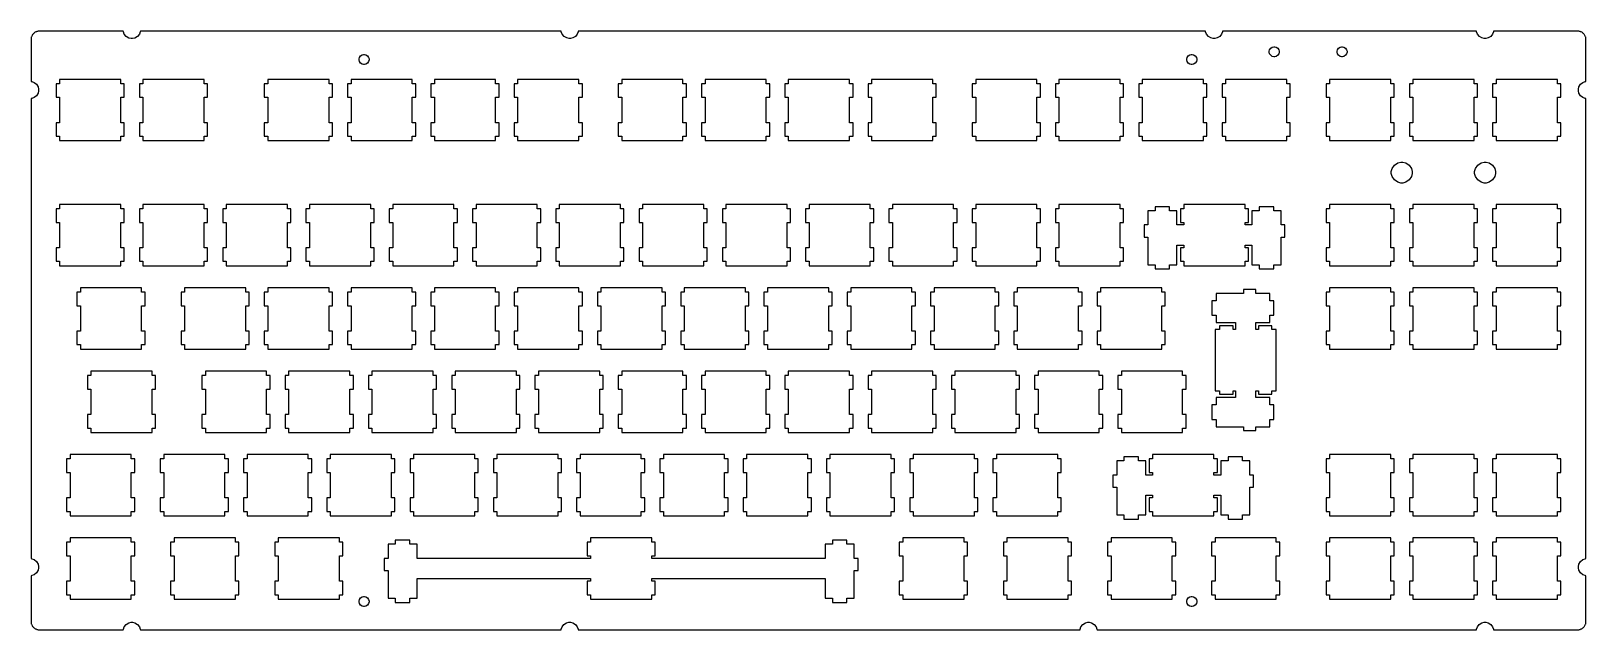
# Model space of a CAD drawing. Extents: x 0 to 356, y 0 to 137.
import ezdxf

# ---------------------------------------------------------------- set-up
doc = ezdxf.new("R2010")
doc.units = 0
doc.layers.get('0').update_dxf_attribs({"linetype": 'CONTINUOUS'})

msp = doc.modelspace()

# ---------------------------------------------------------------- linework, layer by layer
at = {"color": 0}
for p, q in [((0.06752, 135.332), (0.04961, 135.191)), ((0.04961, 135.191), (0.04961, 125.393)), ((0.10335, 135.472), (0.06752, 135.332)), ((0.1378, 135.614), (0.10335, 135.472)), ((0.19155, 135.756), (0.1378, 135.614)), ((0.26183, 135.879), (0.19155, 135.756)), ((0.33211, 136.011), (0.26183, 135.879)), ((0.4203, 136.125), (0.33211, 136.011)), ((0.51676, 136.241), (0.4203, 136.125)), ((0.61461, 136.346), (0.51676, 136.241)), ((0.72898, 136.442), (0.61461, 136.346)), ((0.85301, 136.54), (0.72898, 136.442)), ((0.97565, 136.619), (0.85301, 136.54)), ((1.10794, 136.69), (0.97565, 136.619)), ((1.24988, 136.743), (1.10794, 136.69)), ((1.39044, 136.795), (1.24988, 136.743)), ((1.54065, 136.831), (1.39044, 136.795)), ((1.69085, 136.867), (1.54065, 136.831)), ((1.83968, 136.883), (1.69085, 136.867)), ((21.146, 136.883), (1.83968, 136.883)), ((21.168, 136.711), (21.146, 136.883)), ((21.3637, 136.211), (21.168, 136.711)), ((21.7937, 135.668), (21.3637, 136.211)), ((22.3862, 135.305), (21.7937, 135.668)), ((22.9168, 135.173), (22.3862, 135.305)), ((23.0945, 135.173), (22.9168, 135.173)), ((23.2709, 135.173), (23.0945, 135.173)), ((23.8042, 135.305), (23.2709, 135.173)), ((24.3996, 135.668), (23.8042, 135.305)), ((24.8322, 136.211), (24.3996, 135.668)), ((25.0293, 136.711), (24.8322, 136.211)), ((25.0527, 136.883), (25.0293, 136.711)), ((121.317, 136.883), (25.0527, 136.883)), ((121.34, 136.712), (121.317, 136.883)), ((121.539, 136.213), (121.34, 136.712)), ((121.972, 135.673), (121.539, 136.213)), ((122.567, 135.314), (121.972, 135.673)), ((123.098, 135.183), (122.567, 135.314)), ((123.275, 135.183), (123.098, 135.183)), ((123.451, 135.183), (123.275, 135.183)), ((123.981, 135.314), (123.451, 135.183)), ((124.573, 135.673), (123.981, 135.314)), ((125.003, 136.213), (124.573, 135.673)), ((125.2, 136.712), (125.003, 136.213)), ((125.224, 136.883), (125.2, 136.712)), ((268.708, 136.883), (125.224, 136.883)), ((268.731, 136.712), (268.708, 136.883)), ((268.93, 136.215), (268.731, 136.712)), ((269.362, 135.678), (268.93, 136.215)), ((269.958, 135.321), (269.362, 135.678)), ((270.488, 135.191), (269.958, 135.321)), ((270.666, 135.191), (270.488, 135.191)), ((270.842, 135.191), (270.666, 135.191)), ((271.371, 135.321), (270.842, 135.191)), ((271.964, 135.678), (271.371, 135.321)), ((272.394, 136.215), (271.964, 135.678)), ((272.591, 136.712), (272.394, 136.215)), ((272.615, 136.883), (272.591, 136.712)), ((330.691, 136.883), (272.615, 136.883)), ((330.714, 136.712), (330.691, 136.883)), ((330.914, 136.216), (330.714, 136.712)), ((331.347, 135.679), (330.914, 136.216)), ((331.942, 135.322), (331.347, 135.679)), ((332.471, 135.191), (331.942, 135.322)), ((332.649, 135.191), (332.471, 135.191)), ((332.824, 135.191), (332.649, 135.191)), ((333.353, 135.322), (332.824, 135.191)), ((333.945, 135.679), (333.353, 135.322)), ((334.375, 136.216), (333.945, 135.679)), ((334.573, 136.712), (334.375, 136.216)), ((334.597, 136.883), (334.573, 136.712)), ((353.931, 136.883), (334.597, 136.883)), ((354.08, 136.867), (353.931, 136.883)), ((354.231, 136.831), (354.08, 136.867)), ((354.379, 136.795), (354.231, 136.831)), ((354.521, 136.743), (354.379, 136.795)), ((354.662, 136.69), (354.521, 136.743)), ((354.792, 136.619), (354.662, 136.69)), ((354.919, 136.54), (354.792, 136.619)), ((355.043, 136.442), (354.919, 136.54)), ((355.145, 136.346), (355.043, 136.442)), ((355.254, 136.241), (355.145, 136.346)), ((355.35, 136.125), (355.254, 136.241)), ((355.431, 136.011), (355.35, 136.125)), ((355.508, 135.879), (355.431, 136.011)), ((355.572, 135.756), (355.508, 135.879)), ((355.625, 135.614), (355.572, 135.756)), ((355.667, 135.472), (355.625, 135.614)), ((355.695, 135.332), (355.667, 135.472)), ((355.713, 135.191), (355.695, 135.332)), ((355.72, 135.05), (355.713, 135.191)), ((283.283, 132.287), (283.373, 132.623)), ((283.283, 132.175), (283.283, 132.287)), ((283.283, 132.063), (283.283, 132.175)), ((283.373, 131.728), (283.283, 132.063)), ((283.373, 132.623), (283.62, 132.989)), ((283.62, 131.363), (283.373, 131.728)), ((283.62, 132.989), (283.985, 133.236)), ((283.985, 133.236), (284.319, 133.325)), ((284.319, 133.325), (284.433, 133.325)), ((284.433, 133.325), (284.544, 133.325)), ((284.544, 133.325), (284.879, 133.236)), ((284.879, 133.236), (285.246, 132.989)), ((285.246, 132.989), (285.492, 132.623)), ((285.492, 131.728), (285.246, 131.363)), ((285.492, 132.623), (285.583, 132.287)), ((285.583, 132.063), (285.492, 131.728)), ((285.583, 132.287), (285.583, 132.175)), ((285.583, 132.175), (285.583, 132.063)), ((298.783, 132.287), (298.873, 132.623)), ((298.783, 132.175), (298.783, 132.287)), ((298.783, 132.063), (298.783, 132.175)), ((298.873, 131.728), (298.783, 132.063)), ((298.873, 132.623), (299.12, 132.989)), ((299.12, 131.363), (298.873, 131.728)), ((299.12, 132.989), (299.485, 133.236)), ((299.485, 133.236), (299.82, 133.325)), ((299.82, 133.325), (299.933, 133.325)), ((299.933, 133.325), (300.045, 133.325)), ((300.045, 133.325), (300.379, 133.236)), ((300.379, 133.236), (300.746, 132.989)), ((300.746, 132.989), (300.992, 132.623)), ((300.992, 131.728), (300.746, 131.363)), ((300.992, 132.623), (301.083, 132.287)), ((301.083, 132.063), (300.992, 131.728)), ((301.083, 132.287), (301.083, 132.175)), ((301.083, 132.175), (301.083, 132.063)), ((355.72, 125.393), (355.72, 135.05)), ((75.0605, 130.513), (75.1498, 130.847)), ((75.0605, 130.4), (75.0605, 130.513)), ((75.0605, 130.288), (75.0605, 130.4)), ((75.1498, 129.953), (75.0605, 130.288)), ((75.1498, 130.847), (75.3967, 131.211)), ((75.3967, 129.587), (75.1498, 129.953)), ((75.3967, 131.211), (75.7633, 131.458)), ((75.7633, 129.34), (75.3967, 129.587)), ((75.7633, 131.458), (76.098, 131.548)), ((76.098, 129.249), (75.7633, 129.34)), ((76.098, 131.548), (76.2109, 131.548)), ((76.2109, 129.249), (76.098, 129.249)), ((76.2109, 131.548), (76.3228, 131.548)), ((76.3228, 129.249), (76.2109, 129.249)), ((76.3228, 131.548), (76.6576, 131.458)), ((76.6576, 129.34), (76.3228, 129.249)), ((76.6576, 131.458), (77.0227, 131.211)), ((77.0227, 129.587), (76.6576, 129.34)), ((77.0227, 131.211), (77.2693, 130.847)), ((77.2693, 129.953), (77.0227, 129.587)), ((77.2693, 130.847), (77.3603, 130.513)), ((77.3603, 130.288), (77.2693, 129.953)), ((77.3603, 130.513), (77.3603, 130.4)), ((77.3603, 130.4), (77.3603, 130.288)), ((264.396, 130.511), (264.486, 130.846)), ((264.396, 130.398), (264.396, 130.511)), ((264.396, 130.286), (264.396, 130.398)), ((264.486, 129.952), (264.396, 130.286)), ((264.486, 130.846), (264.732, 131.21)), ((264.732, 129.585), (264.486, 129.952)), ((264.732, 131.21), (265.097, 131.457)), ((265.097, 129.339), (264.732, 129.585)), ((265.097, 131.457), (265.432, 131.546)), ((265.432, 129.248), (265.097, 129.339)), ((265.432, 131.546), (265.545, 131.546)), ((265.545, 129.248), (265.432, 129.248)), ((265.545, 131.546), (265.657, 131.546)), ((265.657, 129.248), (265.545, 129.248)), ((265.657, 131.546), (265.992, 131.457)), ((265.992, 129.339), (265.657, 129.248)), ((265.992, 131.457), (266.358, 131.21)), ((266.358, 129.585), (265.992, 129.339)), ((266.358, 131.21), (266.605, 130.846)), ((266.605, 129.952), (266.358, 129.585)), ((266.605, 130.846), (266.696, 130.511)), ((266.696, 130.286), (266.605, 129.952)), ((266.696, 130.511), (266.696, 130.398)), ((266.696, 130.398), (266.696, 130.286)), ((283.985, 131.116), (283.62, 131.363)), ((284.319, 131.025), (283.985, 131.116)), ((284.433, 131.025), (284.319, 131.025)), ((284.544, 131.025), (284.433, 131.025)), ((284.879, 131.116), (284.544, 131.025)), ((285.246, 131.363), (284.879, 131.116)), ((299.485, 131.116), (299.12, 131.363)), ((299.82, 131.025), (299.485, 131.116)), ((299.933, 131.025), (299.82, 131.025)), ((300.045, 131.025), (299.933, 131.025)), ((300.379, 131.116), (300.045, 131.025)), ((300.746, 131.363), (300.379, 131.116)), ((0.04961, 125.393), (0.22186, 125.371)), ((0.22186, 125.371), (0.72623, 125.175)), ((0.72623, 125.175), (1.27193, 124.743)), ((1.27193, 124.743), (1.63573, 124.145)), ((6.57737, 124.856), (5.77674, 124.856)), ((5.77674, 124.856), (5.77674, 121.755)), ((20.5782, 125.855), (6.57737, 125.855)), ((6.57737, 125.855), (6.57737, 124.856)), ((20.5782, 124.856), (20.5782, 125.855)), ((21.3775, 124.856), (20.5782, 124.856)), ((21.3775, 121.755), (21.3775, 124.856)), ((25.6274, 124.856), (24.8281, 124.856)), ((24.8281, 124.856), (24.8281, 121.755)), ((39.6282, 125.855), (25.6274, 125.855)), ((25.6274, 125.855), (25.6274, 124.856)), ((39.6282, 124.856), (39.6282, 125.855)), ((40.4276, 124.856), (39.6282, 124.856)), ((40.4276, 121.755), (40.4276, 124.856)), ((54.2025, 124.856), (53.4031, 124.856)), ((53.4031, 124.856), (53.4031, 121.755)), ((68.2032, 125.855), (54.2025, 125.855)), ((54.2025, 125.855), (54.2025, 124.856)), ((68.2032, 124.856), (68.2032, 125.855)), ((69.0026, 124.856), (68.2032, 124.856)), ((69.0026, 121.755), (69.0026, 124.856)), ((73.2525, 124.856), (72.4531, 124.856)), ((72.4531, 124.856), (72.4531, 121.755)), ((87.2532, 125.855), (73.2525, 125.855)), ((73.2525, 125.855), (73.2525, 124.856)), ((87.2532, 124.856), (87.2532, 125.855)), ((88.0526, 124.856), (87.2532, 124.856)), ((88.0526, 121.755), (88.0526, 124.856)), ((92.3025, 124.856), (91.5031, 124.856)), ((91.5031, 124.856), (91.5031, 121.755)), ((106.303, 125.855), (92.3025, 125.855)), ((92.3025, 125.855), (92.3025, 124.856)), ((106.303, 124.856), (106.303, 125.855)), ((107.103, 124.856), (106.303, 124.856)), ((107.103, 121.755), (107.103, 124.856)), ((111.353, 124.856), (110.553, 124.856)), ((110.553, 124.856), (110.553, 121.755)), ((125.353, 125.855), (111.353, 125.855)), ((111.353, 125.855), (111.353, 124.856)), ((125.353, 124.856), (125.353, 125.855)), ((126.153, 124.856), (125.353, 124.856)), ((126.153, 121.755), (126.153, 124.856)), ((135.165, 124.856), (134.364, 124.856)), ((134.364, 124.856), (134.364, 121.755)), ((149.164, 125.855), (135.165, 125.855)), ((135.165, 125.855), (135.165, 124.856)), ((149.164, 124.856), (149.164, 125.855)), ((149.965, 124.856), (149.164, 124.856)), ((149.965, 121.755), (149.965, 124.856)), ((154.215, 124.856), (153.414, 124.856)), ((153.414, 124.856), (153.414, 121.755)), ((168.214, 125.855), (154.215, 125.855)), ((154.215, 125.855), (154.215, 124.856)), ((168.214, 124.856), (168.214, 125.855)), ((169.015, 124.856), (168.214, 124.856)), ((169.015, 121.755), (169.015, 124.856)), ((173.265, 124.856), (172.464, 124.856)), ((172.464, 124.856), (172.464, 121.755)), ((187.264, 125.855), (173.265, 125.855)), ((173.265, 125.855), (173.265, 124.856)), ((187.264, 124.856), (187.264, 125.855)), ((188.065, 124.856), (187.264, 124.856)), ((188.065, 121.755), (188.065, 124.856)), ((192.315, 124.856), (191.514, 124.856)), ((191.514, 124.856), (191.514, 121.755)), ((206.314, 125.855), (192.315, 125.855)), ((192.315, 125.855), (192.315, 124.856)), ((206.314, 124.856), (206.314, 125.855)), ((207.115, 124.856), (206.314, 124.856)), ((207.115, 121.755), (207.115, 124.856)), ((216.128, 124.856), (215.328, 124.856)), ((215.328, 124.856), (215.328, 121.755)), ((230.128, 125.855), (216.128, 125.855)), ((216.128, 125.855), (216.128, 124.856)), ((230.128, 124.856), (230.128, 125.855)), ((230.928, 124.856), (230.128, 124.856)), ((230.928, 121.755), (230.928, 124.856)), ((235.178, 124.856), (234.378, 124.856)), ((234.378, 124.856), (234.378, 121.755)), ((249.178, 125.855), (235.178, 125.855)), ((235.178, 125.855), (235.178, 124.856)), ((249.178, 124.856), (249.178, 125.855)), ((249.978, 124.856), (249.178, 124.856)), ((249.978, 121.755), (249.978, 124.856)), ((254.228, 124.856), (253.428, 124.856)), ((253.428, 124.856), (253.428, 121.755)), ((268.228, 125.855), (254.228, 125.855)), ((254.228, 125.855), (254.228, 124.856)), ((268.228, 124.856), (268.228, 125.855)), ((269.028, 124.856), (268.228, 124.856)), ((269.028, 121.755), (269.028, 124.856)), ((273.278, 124.856), (272.478, 124.856)), ((272.478, 124.856), (272.478, 121.755)), ((287.278, 125.855), (273.278, 125.855)), ((273.278, 125.855), (273.278, 124.856)), ((287.278, 124.856), (287.278, 125.855)), ((288.078, 124.856), (287.278, 124.856)), ((288.078, 121.755), (288.078, 124.856)), ((297.09, 124.856), (296.289, 124.856)), ((296.289, 124.856), (296.289, 121.755)), ((311.089, 125.855), (297.09, 125.855)), ((297.09, 125.855), (297.09, 124.856)), ((311.089, 124.856), (311.089, 125.855)), ((311.89, 124.856), (311.089, 124.856)), ((311.89, 121.755), (311.89, 124.856)), ((316.14, 124.856), (315.339, 124.856)), ((315.339, 124.856), (315.339, 121.755)), ((330.139, 125.855), (316.14, 125.855)), ((316.14, 125.855), (316.14, 124.856)), ((330.139, 124.856), (330.139, 125.855)), ((330.94, 124.856), (330.139, 124.856)), ((330.94, 121.755), (330.94, 124.856)), ((335.19, 124.856), (334.389, 124.856)), ((334.389, 124.856), (334.389, 121.755)), ((349.189, 125.855), (335.19, 125.855)), ((335.19, 125.855), (335.19, 124.856)), ((349.189, 124.856), (349.189, 125.855)), ((349.99, 124.856), (349.189, 124.856)), ((349.99, 121.755), (349.99, 124.856)), ((354.132, 124.145), (354.499, 124.743)), ((354.499, 124.743), (355.043, 125.175)), ((355.043, 125.175), (355.547, 125.371)), ((355.547, 125.371), (355.72, 125.393)), ((0.22186, 121.507), (0.04961, 121.485)), ((0.04961, 121.485), (0.04961, 16.3394)), ((0.72623, 121.701), (0.22186, 121.507)), ((1.27193, 122.131), (0.72623, 121.701)), ((1.63573, 122.725), (1.27193, 122.131)), ((1.63573, 124.145), (1.7694, 123.612)), ((1.7694, 123.257), (1.63573, 122.725)), ((1.7694, 123.612), (1.7694, 123.434)), ((1.7694, 123.434), (1.7694, 123.257)), ((5.77674, 121.755), (6.57737, 121.755)), ((6.57737, 121.755), (6.57737, 115.956)), ((20.5782, 115.956), (20.5782, 121.755)), ((20.5782, 121.755), (21.3775, 121.755)), ((24.8281, 121.755), (25.6274, 121.755)), ((25.6274, 121.755), (25.6274, 115.956)), ((39.6282, 115.956), (39.6282, 121.755)), ((39.6282, 121.755), (40.4276, 121.755)), ((53.4031, 121.755), (54.2025, 121.755)), ((54.2025, 121.755), (54.2025, 115.956)), ((68.2032, 115.956), (68.2032, 121.755)), ((68.2032, 121.755), (69.0026, 121.755)), ((72.4531, 121.755), (73.2525, 121.755)), ((73.2525, 121.755), (73.2525, 115.956)), ((87.2532, 115.956), (87.2532, 121.755)), ((87.2532, 121.755), (88.0526, 121.755)), ((91.5031, 121.755), (92.3025, 121.755)), ((92.3025, 121.755), (92.3025, 115.956)), ((106.303, 115.956), (106.303, 121.755)), ((106.303, 121.755), (107.103, 121.755)), ((110.553, 121.755), (111.353, 121.755)), ((111.353, 121.755), (111.353, 115.956)), ((125.353, 115.956), (125.353, 121.755)), ((125.353, 121.755), (126.153, 121.755)), ((134.364, 121.755), (135.165, 121.755)), ((135.165, 121.755), (135.165, 115.956)), ((149.164, 115.956), (149.164, 121.755)), ((149.164, 121.755), (149.965, 121.755)), ((153.414, 121.755), (154.215, 121.755)), ((154.215, 121.755), (154.215, 115.956)), ((168.214, 115.956), (168.214, 121.755)), ((168.214, 121.755), (169.015, 121.755)), ((172.464, 121.755), (173.265, 121.755)), ((173.265, 121.755), (173.265, 115.956)), ((187.264, 115.956), (187.264, 121.755)), ((187.264, 121.755), (188.065, 121.755)), ((191.514, 121.755), (192.315, 121.755)), ((192.315, 121.755), (192.315, 115.956)), ((206.314, 115.956), (206.314, 121.755)), ((206.314, 121.755), (207.115, 121.755)), ((215.328, 121.755), (216.128, 121.755)), ((216.128, 121.755), (216.128, 115.956)), ((230.128, 115.956), (230.128, 121.755)), ((230.128, 121.755), (230.928, 121.755)), ((234.378, 121.755), (235.178, 121.755)), ((235.178, 121.755), (235.178, 115.956)), ((249.178, 115.956), (249.178, 121.755)), ((249.178, 121.755), (249.978, 121.755)), ((253.428, 121.755), (254.228, 121.755)), ((254.228, 121.755), (254.228, 115.956)), ((268.228, 115.956), (268.228, 121.755)), ((268.228, 121.755), (269.028, 121.755)), ((272.478, 121.755), (273.278, 121.755)), ((273.278, 121.755), (273.278, 115.956)), ((287.278, 115.956), (287.278, 121.755)), ((287.278, 121.755), (288.078, 121.755)), ((296.289, 121.755), (297.09, 121.755)), ((297.09, 121.755), (297.09, 115.956)), ((311.089, 115.956), (311.089, 121.755)), ((311.089, 121.755), (311.89, 121.755)), ((315.339, 121.755), (316.14, 121.755)), ((316.14, 121.755), (316.14, 115.956)), ((330.139, 115.956), (330.139, 121.755)), ((330.139, 121.755), (330.94, 121.755)), ((334.389, 121.755), (335.19, 121.755)), ((335.19, 121.755), (335.19, 115.956)), ((349.189, 115.956), (349.189, 121.755)), ((349.189, 121.755), (349.99, 121.755)), ((354.002, 123.612), (354.132, 124.145)), ((354.002, 123.434), (354.002, 123.612)), ((354.002, 123.257), (354.002, 123.434)), ((354.132, 122.725), (354.002, 123.257)), ((354.499, 122.131), (354.132, 122.725)), ((355.043, 121.701), (354.499, 122.131)), ((355.547, 121.507), (355.043, 121.701)), ((355.72, 121.485), (355.547, 121.507)), ((355.72, 16.3394), (355.72, 121.485)), ((6.57737, 115.956), (5.77674, 115.956)), ((5.77674, 115.956), (5.77674, 112.856)), ((21.3775, 115.956), (20.5782, 115.956)), ((21.3775, 112.856), (21.3775, 115.956)), ((25.6274, 115.956), (24.8281, 115.956)), ((24.8281, 115.956), (24.8281, 112.856)), ((40.4276, 115.956), (39.6282, 115.956)), ((40.4276, 112.856), (40.4276, 115.956)), ((54.2025, 115.956), (53.4031, 115.956)), ((53.4031, 115.956), (53.4031, 112.856)), ((69.0026, 115.956), (68.2032, 115.956)), ((69.0026, 112.856), (69.0026, 115.956)), ((73.2525, 115.956), (72.4531, 115.956)), ((72.4531, 115.956), (72.4531, 112.856)), ((88.0526, 115.956), (87.2532, 115.956)), ((88.0526, 112.856), (88.0526, 115.956)), ((92.3025, 115.956), (91.5031, 115.956)), ((91.5031, 115.956), (91.5031, 112.856)), ((107.103, 115.956), (106.303, 115.956)), ((107.103, 112.856), (107.103, 115.956)), ((111.353, 115.956), (110.553, 115.956)), ((110.553, 115.956), (110.553, 112.856)), ((126.153, 115.956), (125.353, 115.956)), ((126.153, 112.856), (126.153, 115.956)), ((135.165, 115.956), (134.364, 115.956)), ((134.364, 115.956), (134.364, 112.856)), ((149.965, 115.956), (149.164, 115.956)), ((149.965, 112.856), (149.965, 115.956)), ((154.215, 115.956), (153.414, 115.956)), ((153.414, 115.956), (153.414, 112.856)), ((169.015, 115.956), (168.214, 115.956)), ((169.015, 112.856), (169.015, 115.956)), ((173.265, 115.956), (172.464, 115.956)), ((172.464, 115.956), (172.464, 112.856)), ((188.065, 115.956), (187.264, 115.956)), ((188.065, 112.856), (188.065, 115.956)), ((192.315, 115.956), (191.514, 115.956)), ((191.514, 115.956), (191.514, 112.856)), ((207.115, 115.956), (206.314, 115.956)), ((207.115, 112.856), (207.115, 115.956)), ((216.128, 115.956), (215.328, 115.956)), ((215.328, 115.956), (215.328, 112.856)), ((230.928, 115.956), (230.128, 115.956)), ((230.928, 112.856), (230.928, 115.956)), ((235.178, 115.956), (234.378, 115.956)), ((234.378, 115.956), (234.378, 112.856)), ((249.978, 115.956), (249.178, 115.956)), ((249.978, 112.856), (249.978, 115.956)), ((254.228, 115.956), (253.428, 115.956)), ((253.428, 115.956), (253.428, 112.856)), ((269.028, 115.956), (268.228, 115.956)), ((269.028, 112.856), (269.028, 115.956)), ((273.278, 115.956), (272.478, 115.956)), ((272.478, 115.956), (272.478, 112.856)), ((288.078, 115.956), (287.278, 115.956)), ((288.078, 112.856), (288.078, 115.956)), ((297.09, 115.956), (296.289, 115.956)), ((296.289, 115.956), (296.289, 112.856)), ((311.89, 115.956), (311.089, 115.956)), ((311.89, 112.856), (311.89, 115.956)), ((316.14, 115.956), (315.339, 115.956)), ((315.339, 115.956), (315.339, 112.856)), ((330.94, 115.956), (330.139, 115.956)), ((330.94, 112.856), (330.94, 115.956)), ((335.19, 115.956), (334.389, 115.956)), ((334.389, 115.956), (334.389, 112.856)), ((349.99, 115.956), (349.189, 115.956)), ((349.99, 112.856), (349.99, 115.956)), ((5.77674, 112.856), (6.57737, 112.856)), ((6.57737, 112.856), (6.57737, 111.855)), ((6.57737, 111.855), (20.5782, 111.855)), ((20.5782, 111.855), (20.5782, 112.856)), ((20.5782, 112.856), (21.3775, 112.856)), ((24.8281, 112.856), (25.6274, 112.856)), ((25.6274, 112.856), (25.6274, 111.855)), ((25.6274, 111.855), (39.6282, 111.855)), ((39.6282, 111.855), (39.6282, 112.856)), ((39.6282, 112.856), (40.4276, 112.856)), ((53.4031, 112.856), (54.2025, 112.856)), ((54.2025, 112.856), (54.2025, 111.855)), ((54.2025, 111.855), (68.2032, 111.855)), ((68.2032, 111.855), (68.2032, 112.856)), ((68.2032, 112.856), (69.0026, 112.856)), ((72.4531, 112.856), (73.2525, 112.856)), ((73.2525, 112.856), (73.2525, 111.855)), ((73.2525, 111.855), (87.2532, 111.855)), ((87.2532, 111.855), (87.2532, 112.856)), ((87.2532, 112.856), (88.0526, 112.856)), ((91.5031, 112.856), (92.3025, 112.856)), ((92.3025, 112.856), (92.3025, 111.855)), ((92.3025, 111.855), (106.303, 111.855)), ((106.303, 111.855), (106.303, 112.856)), ((106.303, 112.856), (107.103, 112.856)), ((110.553, 112.856), (111.353, 112.856)), ((111.353, 112.856), (111.353, 111.855)), ((111.353, 111.855), (125.353, 111.855)), ((125.353, 111.855), (125.353, 112.856)), ((125.353, 112.856), (126.153, 112.856)), ((134.364, 112.856), (135.165, 112.856)), ((135.165, 112.856), (135.165, 111.855)), ((135.165, 111.855), (149.164, 111.855)), ((149.164, 111.855), (149.164, 112.856)), ((149.164, 112.856), (149.965, 112.856)), ((153.414, 112.856), (154.215, 112.856)), ((154.215, 112.856), (154.215, 111.855)), ((154.215, 111.855), (168.214, 111.855)), ((168.214, 111.855), (168.214, 112.856)), ((168.214, 112.856), (169.015, 112.856)), ((172.464, 112.856), (173.265, 112.856)), ((173.265, 112.856), (173.265, 111.855)), ((173.265, 111.855), (187.264, 111.855)), ((187.264, 111.855), (187.264, 112.856)), ((187.264, 112.856), (188.065, 112.856)), ((191.514, 112.856), (192.315, 112.856)), ((192.315, 112.856), (192.315, 111.855)), ((192.315, 111.855), (206.314, 111.855)), ((206.314, 111.855), (206.314, 112.856)), ((206.314, 112.856), (207.115, 112.856)), ((215.328, 112.856), (216.128, 112.856)), ((216.128, 112.856), (216.128, 111.855)), ((216.128, 111.855), (230.128, 111.855)), ((230.128, 111.855), (230.128, 112.856)), ((230.128, 112.856), (230.928, 112.856)), ((234.378, 112.856), (235.178, 112.856)), ((235.178, 112.856), (235.178, 111.855)), ((235.178, 111.855), (249.178, 111.855)), ((249.178, 111.855), (249.178, 112.856)), ((249.178, 112.856), (249.978, 112.856)), ((253.428, 112.856), (254.228, 112.856)), ((254.228, 112.856), (254.228, 111.855)), ((254.228, 111.855), (268.228, 111.855)), ((268.228, 111.855), (268.228, 112.856)), ((268.228, 112.856), (269.028, 112.856)), ((272.478, 112.856), (273.278, 112.856)), ((273.278, 112.856), (273.278, 111.855)), ((273.278, 111.855), (287.278, 111.855)), ((287.278, 111.855), (287.278, 112.856)), ((287.278, 112.856), (288.078, 112.856)), ((296.289, 112.856), (297.09, 112.856)), ((297.09, 112.856), (297.09, 111.855)), ((297.09, 111.855), (311.089, 111.855)), ((311.089, 111.855), (311.089, 112.856)), ((311.089, 112.856), (311.89, 112.856)), ((315.339, 112.856), (316.14, 112.856)), ((316.14, 112.856), (316.14, 111.855)), ((316.14, 111.855), (330.139, 111.855)), ((330.139, 111.855), (330.139, 112.856)), ((330.139, 112.856), (330.94, 112.856)), ((334.389, 112.856), (335.19, 112.856)), ((335.19, 112.856), (335.19, 111.855)), ((335.19, 111.855), (349.189, 111.855)), ((349.189, 111.855), (349.189, 112.856)), ((349.189, 112.856), (349.99, 112.856)), ((311.905, 106.263), (312.669, 106.779)), ((312.669, 106.779), (313.369, 106.966)), ((313.369, 106.966), (313.603, 106.966)), ((313.603, 106.966), (313.836, 106.966)), ((313.836, 106.966), (314.537, 106.779)), ((314.537, 106.779), (315.299, 106.263)), ((330.966, 106.266), (331.73, 106.782)), ((331.73, 106.782), (332.43, 106.969)), ((332.43, 106.969), (332.664, 106.969)), ((332.664, 106.969), (332.897, 106.969)), ((332.897, 106.969), (333.598, 106.782)), ((333.598, 106.782), (334.36, 106.266)), ((311.204, 104.801), (311.391, 105.501)), ((311.204, 104.567), (311.204, 104.801)), ((311.204, 104.334), (311.204, 104.567)), ((311.391, 103.633), (311.204, 104.334)), ((311.391, 105.501), (311.905, 106.263)), ((311.905, 102.869), (311.391, 103.633)), ((315.299, 106.263), (315.815, 105.501)), ((315.815, 103.633), (315.299, 102.869)), ((315.815, 105.501), (316.004, 104.801)), ((316.004, 104.334), (315.815, 103.633)), ((316.004, 104.801), (316.004, 104.567)), ((316.004, 104.567), (316.004, 104.334)), ((330.265, 104.803), (330.452, 105.504)), ((330.265, 104.568), (330.265, 104.803)), ((330.265, 104.335), (330.265, 104.568)), ((330.452, 103.636), (330.265, 104.335)), ((330.452, 105.504), (330.966, 106.266)), ((330.966, 102.873), (330.452, 103.636)), ((334.36, 106.266), (334.876, 105.504)), ((334.876, 103.636), (334.36, 102.873)), ((334.876, 105.504), (335.064, 104.803)), ((335.064, 104.335), (334.876, 103.636)), ((335.064, 104.803), (335.064, 104.568)), ((335.064, 104.568), (335.064, 104.335)), ((312.669, 102.354), (311.905, 102.869)), ((313.369, 102.165), (312.669, 102.354)), ((313.603, 102.165), (313.369, 102.165)), ((313.836, 102.165), (313.603, 102.165)), ((314.537, 102.354), (313.836, 102.165)), ((315.299, 102.869), (314.537, 102.354)), ((331.73, 102.358), (330.966, 102.873)), ((332.43, 102.169), (331.73, 102.358)), ((332.664, 102.169), (332.43, 102.169)), ((332.897, 102.169), (332.664, 102.169)), ((333.598, 102.358), (332.897, 102.169)), ((334.36, 102.873), (333.598, 102.358)), ((6.57737, 96.2808), (5.77674, 96.2808)), ((5.77674, 96.2808), (5.77674, 93.1803)), ((20.5782, 97.2799), (6.57737, 97.2799)), ((6.57737, 97.2799), (6.57737, 96.2808)), ((20.5782, 96.2808), (20.5782, 97.2799)), ((21.3775, 96.2808), (20.5782, 96.2808)), ((21.3775, 93.1803), (21.3775, 96.2808)), ((25.6274, 96.2808), (24.8281, 96.2808)), ((24.8281, 96.2808), (24.8281, 93.1803)), ((39.6282, 97.2799), (25.6274, 97.2799)), ((25.6274, 97.2799), (25.6274, 96.2808)), ((39.6282, 96.2808), (39.6282, 97.2799)), ((40.4276, 96.2808), (39.6282, 96.2808)), ((40.4276, 93.1803), (40.4276, 96.2808)), ((44.6775, 96.2808), (43.8781, 96.2808)), ((43.8781, 96.2808), (43.8781, 93.1803)), ((58.6782, 97.2799), (44.6775, 97.2799)), ((44.6775, 97.2799), (44.6775, 96.2808)), ((58.6782, 96.2808), (58.6782, 97.2799)), ((59.4776, 96.2808), (58.6782, 96.2808)), ((59.4776, 93.1803), (59.4776, 96.2808)), ((63.7275, 96.2808), (62.9281, 96.2808)), ((62.9281, 96.2808), (62.9281, 93.1803)), ((77.7282, 97.2799), (63.7275, 97.2799)), ((63.7275, 97.2799), (63.7275, 96.2808)), ((77.7282, 96.2808), (77.7282, 97.2799)), ((78.5276, 96.2808), (77.7282, 96.2808)), ((78.5276, 93.1803), (78.5276, 96.2808)), ((82.7775, 96.2808), (81.9781, 96.2808)), ((81.9781, 96.2808), (81.9781, 93.1803)), ((96.7782, 97.2799), (82.7775, 97.2799)), ((82.7775, 97.2799), (82.7775, 96.2808)), ((96.7782, 96.2808), (96.7782, 97.2799)), ((97.5762, 96.2808), (96.7782, 96.2808)), ((97.5762, 93.1803), (97.5762, 96.2808)), ((101.826, 96.2808), (101.028, 96.2808)), ((101.028, 96.2808), (101.028, 93.1803)), ((115.827, 97.2799), (101.826, 97.2799)), ((101.826, 97.2799), (101.826, 96.2808)), ((115.827, 96.2808), (115.827, 97.2799)), ((116.626, 96.2808), (115.827, 96.2808)), ((116.626, 93.1803), (116.626, 96.2808)), ((120.876, 96.2808), (120.077, 96.2808)), ((120.077, 96.2808), (120.077, 93.1803)), ((134.878, 97.2799), (120.876, 97.2799)), ((120.876, 97.2799), (120.876, 96.2808)), ((134.878, 96.2808), (134.878, 97.2799)), ((135.678, 96.2808), (134.878, 96.2808)), ((135.678, 93.1803), (135.678, 96.2808)), ((139.928, 96.2808), (139.128, 96.2808)), ((139.128, 96.2808), (139.128, 93.1803)), ((153.928, 97.2799), (139.928, 97.2799)), ((139.928, 97.2799), (139.928, 96.2808)), ((153.928, 96.2808), (153.928, 97.2799)), ((154.728, 96.2808), (153.928, 96.2808)), ((154.728, 93.1803), (154.728, 96.2808)), ((158.978, 96.2808), (158.178, 96.2808)), ((158.178, 96.2808), (158.178, 93.1803)), ((172.978, 97.2799), (158.978, 97.2799)), ((158.978, 97.2799), (158.978, 96.2808)), ((172.978, 96.2808), (172.978, 97.2799)), ((173.778, 96.2808), (172.978, 96.2808)), ((173.778, 93.1803), (173.778, 96.2808)), ((178.028, 96.2808), (177.228, 96.2808)), ((177.228, 96.2808), (177.228, 93.1803)), ((192.028, 97.2799), (178.028, 97.2799)), ((178.028, 97.2799), (178.028, 96.2808)), ((192.028, 96.2808), (192.028, 97.2799)), ((192.828, 96.2808), (192.028, 96.2808)), ((192.828, 93.1803), (192.828, 96.2808)), ((197.078, 96.2808), (196.278, 96.2808)), ((196.278, 96.2808), (196.278, 93.1803)), ((211.078, 97.2799), (197.078, 97.2799)), ((197.078, 97.2799), (197.078, 96.2808)), ((211.078, 96.2808), (211.078, 97.2799)), ((211.878, 96.2808), (211.078, 96.2808)), ((211.878, 93.1803), (211.878, 96.2808)), ((216.128, 96.2808), (215.328, 96.2808)), ((215.328, 96.2808), (215.328, 93.1803)), ((230.128, 97.2799), (216.128, 97.2799)), ((216.128, 97.2799), (216.128, 96.2808)), ((230.128, 96.2808), (230.128, 97.2799)), ((230.928, 96.2808), (230.128, 96.2808)), ((230.928, 93.1803), (230.928, 96.2808)), ((235.178, 96.2808), (234.378, 96.2808)), ((234.378, 96.2808), (234.378, 93.1803)), ((249.178, 97.2799), (235.178, 97.2799)), ((235.178, 97.2799), (235.178, 96.2808)), ((249.178, 96.2808), (249.178, 97.2799)), ((249.978, 96.2808), (249.178, 96.2808)), ((249.978, 93.1803), (249.978, 96.2808)), ((260.503, 96.7285), (257.203, 96.7285)), ((257.203, 96.7285), (257.203, 95.8109)), ((260.503, 95.8109), (260.503, 96.7285)), ((263.753, 96.2808), (262.953, 96.2808)), ((262.953, 96.2808), (262.953, 93.1803)), ((277.753, 97.2799), (263.753, 97.2799)), ((263.753, 97.2799), (263.753, 96.2808)), ((277.753, 96.2808), (277.753, 97.2799)), ((278.553, 96.2808), (277.753, 96.2808)), ((278.553, 93.1803), (278.553, 96.2808)), ((284.303, 96.7285), (281.003, 96.7285)), ((281.003, 96.7285), (281.003, 95.8109)), ((284.303, 95.8109), (284.303, 96.7285)), ((297.09, 96.2808), (296.289, 96.2808)), ((296.289, 96.2808), (296.289, 93.1803)), ((311.089, 97.2799), (297.09, 97.2799)), ((297.09, 97.2799), (297.09, 96.2808)), ((311.089, 96.2808), (311.089, 97.2799)), ((311.89, 96.2808), (311.089, 96.2808)), ((311.89, 93.1803), (311.89, 96.2808)), ((316.14, 96.2808), (315.339, 96.2808)), ((315.339, 96.2808), (315.339, 93.1803)), ((330.139, 97.2799), (316.14, 97.2799)), ((316.14, 97.2799), (316.14, 96.2808)), ((330.139, 96.2808), (330.139, 97.2799)), ((330.94, 96.2808), (330.139, 96.2808)), ((330.94, 93.1803), (330.94, 96.2808)), ((335.19, 96.2808), (334.389, 96.2808)), ((334.389, 96.2808), (334.389, 93.1803)), ((349.189, 97.2799), (335.19, 97.2799)), ((335.19, 97.2799), (335.19, 96.2808)), ((349.189, 96.2808), (349.189, 97.2799)), ((349.99, 96.2808), (349.189, 96.2808)), ((349.99, 93.1803), (349.99, 96.2808)), ((5.77674, 93.1803), (6.57737, 93.1803)), ((6.57737, 93.1803), (6.57737, 87.3788)), ((20.5782, 87.3788), (20.5782, 93.1803)), ((20.5782, 93.1803), (21.3775, 93.1803)), ((24.8281, 93.1803), (25.6274, 93.1803)), ((25.6274, 93.1803), (25.6274, 87.3788)), ((39.6282, 87.3788), (39.6282, 93.1803)), ((39.6282, 93.1803), (40.4276, 93.1803)), ((43.8781, 93.1803), (44.6775, 93.1803)), ((44.6775, 93.1803), (44.6775, 87.3788)), ((58.6782, 87.3788), (58.6782, 93.1803)), ((58.6782, 93.1803), (59.4776, 93.1803)), ((62.9281, 93.1803), (63.7275, 93.1803)), ((63.7275, 93.1803), (63.7275, 87.3788)), ((77.7282, 87.3788), (77.7282, 93.1803)), ((77.7282, 93.1803), (78.5276, 93.1803)), ((81.9781, 93.1803), (82.7775, 93.1803)), ((82.7775, 93.1803), (82.7775, 87.3788)), ((96.7782, 87.3788), (96.7782, 93.1803)), ((96.7782, 93.1803), (97.5762, 93.1803)), ((101.028, 93.1803), (101.826, 93.1803)), ((101.826, 93.1803), (101.826, 87.3788)), ((115.827, 87.3788), (115.827, 93.1803)), ((115.827, 93.1803), (116.626, 93.1803)), ((120.077, 93.1803), (120.876, 93.1803)), ((120.876, 93.1803), (120.876, 87.3788)), ((134.878, 87.3788), (134.878, 93.1803)), ((134.878, 93.1803), (135.678, 93.1803)), ((139.128, 93.1803), (139.928, 93.1803)), ((139.928, 93.1803), (139.928, 87.3788)), ((153.928, 87.3788), (153.928, 93.1803)), ((153.928, 93.1803), (154.728, 93.1803)), ((158.178, 93.1803), (158.978, 93.1803)), ((158.978, 93.1803), (158.978, 87.3788)), ((172.978, 87.3788), (172.978, 93.1803)), ((172.978, 93.1803), (173.778, 93.1803)), ((177.228, 93.1803), (178.028, 93.1803)), ((178.028, 93.1803), (178.028, 87.3788)), ((192.028, 87.3788), (192.028, 93.1803)), ((192.028, 93.1803), (192.828, 93.1803)), ((196.278, 93.1803), (197.078, 93.1803)), ((197.078, 93.1803), (197.078, 87.3788)), ((211.078, 87.3788), (211.078, 93.1803)), ((211.078, 93.1803), (211.878, 93.1803)), ((215.328, 93.1803), (216.128, 93.1803)), ((216.128, 93.1803), (216.128, 87.3788)), ((230.128, 87.3788), (230.128, 93.1803)), ((230.128, 93.1803), (230.928, 93.1803)), ((234.378, 93.1803), (235.178, 93.1803)), ((235.178, 93.1803), (235.178, 87.3788)), ((249.178, 87.3788), (249.178, 93.1803)), ((249.178, 93.1803), (249.978, 93.1803)), ((255.528, 92.5795), (254.653, 92.5795)), ((254.653, 92.5795), (254.653, 89.7805)), ((257.203, 95.8109), (255.528, 95.8109)), ((255.528, 95.8109), (255.528, 92.5795)), ((262.177, 95.8109), (260.503, 95.8109)), ((262.177, 92.5795), (262.177, 95.8109)), ((263.753, 92.5795), (262.177, 92.5795)), ((262.953, 93.1803), (263.753, 93.1803)), ((263.753, 93.1803), (263.753, 92.5795)), ((277.753, 92.5795), (277.753, 93.1803)), ((277.753, 93.1803), (278.553, 93.1803)), ((279.327, 92.5795), (277.753, 92.5795)), ((281.003, 95.8109), (279.327, 95.8109)), ((279.327, 95.8109), (279.327, 92.5795)), ((285.978, 95.8109), (284.303, 95.8109)), ((285.978, 92.5795), (285.978, 95.8109)), ((286.852, 92.5795), (285.978, 92.5795)), ((286.852, 89.7805), (286.852, 92.5795)), ((296.289, 93.1803), (297.09, 93.1803)), ((297.09, 93.1803), (297.09, 87.3788)), ((311.089, 87.3788), (311.089, 93.1803)), ((311.089, 93.1803), (311.89, 93.1803)), ((315.339, 93.1803), (316.14, 93.1803)), ((316.14, 93.1803), (316.14, 87.3788)), ((330.139, 87.3788), (330.139, 93.1803)), ((330.139, 93.1803), (330.94, 93.1803)), ((334.389, 93.1803), (335.19, 93.1803)), ((335.19, 93.1803), (335.19, 87.3788)), ((349.189, 87.3788), (349.189, 93.1803)), ((349.189, 93.1803), (349.99, 93.1803)), ((254.653, 89.7805), (255.528, 89.7805)), ((255.528, 89.7805), (255.528, 83.5092)), ((285.978, 83.5092), (285.978, 89.7805)), ((285.978, 89.7805), (286.852, 89.7805)), ((6.57737, 87.3788), (5.77674, 87.3788)), ((5.77674, 87.3788), (5.77674, 84.2807)), ((21.3775, 87.3788), (20.5782, 87.3788)), ((21.3775, 84.2807), (21.3775, 87.3788)), ((25.6274, 87.3788), (24.8281, 87.3788)), ((24.8281, 87.3788), (24.8281, 84.2807)), ((40.4276, 87.3788), (39.6282, 87.3788)), ((40.4276, 84.2807), (40.4276, 87.3788)), ((44.6775, 87.3788), (43.8781, 87.3788)), ((43.8781, 87.3788), (43.8781, 84.2807)), ((59.4776, 87.3788), (58.6782, 87.3788)), ((59.4776, 84.2807), (59.4776, 87.3788)), ((63.7275, 87.3788), (62.9281, 87.3788)), ((62.9281, 87.3788), (62.9281, 84.2807)), ((78.5276, 87.3788), (77.7282, 87.3788)), ((78.5276, 84.2807), (78.5276, 87.3788)), ((82.7775, 87.3788), (81.9781, 87.3788)), ((81.9781, 87.3788), (81.9781, 84.2807)), ((97.5762, 87.3788), (96.7782, 87.3788)), ((97.5762, 84.2807), (97.5762, 87.3788)), ((101.826, 87.3788), (101.028, 87.3788)), ((101.028, 87.3788), (101.028, 84.2807)), ((116.626, 87.3788), (115.827, 87.3788)), ((116.626, 84.2807), (116.626, 87.3788)), ((120.876, 87.3788), (120.077, 87.3788)), ((120.077, 87.3788), (120.077, 84.2807)), ((135.678, 87.3788), (134.878, 87.3788)), ((135.678, 84.2807), (135.678, 87.3788)), ((139.928, 87.3788), (139.128, 87.3788)), ((139.128, 87.3788), (139.128, 84.2807)), ((154.728, 87.3788), (153.928, 87.3788)), ((154.728, 84.2807), (154.728, 87.3788)), ((158.978, 87.3788), (158.178, 87.3788)), ((158.178, 87.3788), (158.178, 84.2807)), ((173.778, 87.3788), (172.978, 87.3788)), ((173.778, 84.2807), (173.778, 87.3788)), ((178.028, 87.3788), (177.228, 87.3788)), ((177.228, 87.3788), (177.228, 84.2807)), ((192.828, 87.3788), (192.028, 87.3788)), ((192.828, 84.2807), (192.828, 87.3788)), ((197.078, 87.3788), (196.278, 87.3788)), ((196.278, 87.3788), (196.278, 84.2807)), ((211.878, 87.3788), (211.078, 87.3788)), ((211.878, 84.2807), (211.878, 87.3788)), ((216.128, 87.3788), (215.328, 87.3788)), ((215.328, 87.3788), (215.328, 84.2807)), ((230.928, 87.3788), (230.128, 87.3788)), ((230.928, 84.2807), (230.928, 87.3788)), ((235.178, 87.3788), (234.378, 87.3788)), ((234.378, 87.3788), (234.378, 84.2807)), ((249.978, 87.3788), (249.178, 87.3788)), ((249.978, 84.2807), (249.978, 87.3788)), ((262.177, 83.5092), (262.177, 87.9796)), ((262.177, 87.9796), (263.753, 87.9796)), ((263.753, 87.3788), (262.953, 87.3788)), ((262.953, 87.3788), (262.953, 84.2807)), ((263.753, 87.9796), (263.753, 87.3788)), ((277.753, 87.3788), (277.753, 87.9796)), ((277.753, 87.9796), (279.327, 87.9796)), ((278.553, 87.3788), (277.753, 87.3788)), ((278.553, 84.2807), (278.553, 87.3788)), ((279.327, 87.9796), (279.327, 83.5092)), ((297.09, 87.3788), (296.289, 87.3788)), ((296.289, 87.3788), (296.289, 84.2807)), ((311.89, 87.3788), (311.089, 87.3788)), ((311.89, 84.2807), (311.89, 87.3788)), ((316.14, 87.3788), (315.339, 87.3788)), ((315.339, 87.3788), (315.339, 84.2807)), ((330.94, 87.3788), (330.139, 87.3788)), ((330.94, 84.2807), (330.94, 87.3788)), ((335.19, 87.3788), (334.389, 87.3788)), ((334.389, 87.3788), (334.389, 84.2807)), ((349.99, 87.3788), (349.189, 87.3788)), ((349.99, 84.2807), (349.99, 87.3788)), ((5.77674, 84.2807), (6.57737, 84.2807)), ((6.57737, 84.2807), (6.57737, 83.2817)), ((6.57737, 83.2817), (20.5782, 83.2817)), ((20.5782, 83.2817), (20.5782, 84.2807)), ((20.5782, 84.2807), (21.3775, 84.2807)), ((24.8281, 84.2807), (25.6274, 84.2807)), ((25.6274, 84.2807), (25.6274, 83.2817)), ((25.6274, 83.2817), (39.6282, 83.2817)), ((39.6282, 83.2817), (39.6282, 84.2807)), ((39.6282, 84.2807), (40.4276, 84.2807)), ((43.8781, 84.2807), (44.6775, 84.2807)), ((44.6775, 84.2807), (44.6775, 83.2817)), ((44.6775, 83.2817), (58.6782, 83.2817)), ((58.6782, 83.2817), (58.6782, 84.2807)), ((58.6782, 84.2807), (59.4776, 84.2807)), ((62.9281, 84.2807), (63.7275, 84.2807)), ((63.7275, 84.2807), (63.7275, 83.2817)), ((63.7275, 83.2817), (77.7282, 83.2817)), ((77.7282, 83.2817), (77.7282, 84.2807)), ((77.7282, 84.2807), (78.5276, 84.2807)), ((81.9781, 84.2807), (82.7775, 84.2807)), ((82.7775, 84.2807), (82.7775, 83.2817)), ((82.7775, 83.2817), (96.7782, 83.2817)), ((96.7782, 83.2817), (96.7782, 84.2807)), ((96.7782, 84.2807), (97.5762, 84.2807)), ((101.028, 84.2807), (101.826, 84.2807)), ((101.826, 84.2807), (101.826, 83.2817)), ((101.826, 83.2817), (115.827, 83.2817)), ((115.827, 83.2817), (115.827, 84.2807)), ((115.827, 84.2807), (116.626, 84.2807)), ((120.077, 84.2807), (120.876, 84.2807)), ((120.876, 84.2807), (120.876, 83.2817)), ((120.876, 83.2817), (134.878, 83.2817)), ((134.878, 83.2817), (134.878, 84.2807)), ((134.878, 84.2807), (135.678, 84.2807)), ((139.128, 84.2807), (139.928, 84.2807)), ((139.928, 84.2807), (139.928, 83.2817)), ((139.928, 83.2817), (153.928, 83.2817)), ((153.928, 83.2817), (153.928, 84.2807)), ((153.928, 84.2807), (154.728, 84.2807)), ((158.178, 84.2807), (158.978, 84.2807)), ((158.978, 84.2807), (158.978, 83.2817)), ((158.978, 83.2817), (172.978, 83.2817)), ((172.978, 83.2817), (172.978, 84.2807)), ((172.978, 84.2807), (173.778, 84.2807)), ((177.228, 84.2807), (178.028, 84.2807)), ((178.028, 84.2807), (178.028, 83.2817)), ((178.028, 83.2817), (192.028, 83.2817)), ((192.028, 83.2817), (192.028, 84.2807)), ((192.028, 84.2807), (192.828, 84.2807)), ((196.278, 84.2807), (197.078, 84.2807)), ((197.078, 84.2807), (197.078, 83.2817)), ((197.078, 83.2817), (211.078, 83.2817)), ((211.078, 83.2817), (211.078, 84.2807)), ((211.078, 84.2807), (211.878, 84.2807)), ((215.328, 84.2807), (216.128, 84.2807)), ((216.128, 84.2807), (216.128, 83.2817)), ((216.128, 83.2817), (230.128, 83.2817)), ((230.128, 83.2817), (230.128, 84.2807)), ((230.128, 84.2807), (230.928, 84.2807)), ((234.378, 84.2807), (235.178, 84.2807)), ((235.178, 84.2807), (235.178, 83.2817)), ((235.178, 83.2817), (249.178, 83.2817)), ((249.178, 83.2817), (249.178, 84.2807)), ((249.178, 84.2807), (249.978, 84.2807)), ((255.528, 83.5092), (257.203, 83.5092)), ((257.203, 83.5092), (257.203, 82.5292)), ((257.203, 82.5292), (260.503, 82.5292)), ((260.503, 82.5292), (260.503, 83.5092)), ((260.503, 83.5092), (262.177, 83.5092)), ((262.953, 84.2807), (263.753, 84.2807)), ((263.753, 84.2807), (263.753, 83.2817)), ((263.753, 83.2817), (277.753, 83.2817)), ((277.753, 83.2817), (277.753, 84.2807)), ((277.753, 84.2807), (278.553, 84.2807)), ((279.327, 83.5092), (281.003, 83.5092)), ((281.003, 83.5092), (281.003, 82.5292)), ((281.003, 82.5292), (284.303, 82.5292)), ((284.303, 82.5292), (284.303, 83.5092)), ((284.303, 83.5092), (285.978, 83.5092)), ((296.289, 84.2807), (297.09, 84.2807)), ((297.09, 84.2807), (297.09, 83.2817)), ((297.09, 83.2817), (311.089, 83.2817)), ((311.089, 83.2817), (311.089, 84.2807)), ((311.089, 84.2807), (311.89, 84.2807)), ((315.339, 84.2807), (316.14, 84.2807)), ((316.14, 84.2807), (316.14, 83.2817)), ((316.14, 83.2817), (330.139, 83.2817)), ((330.139, 83.2817), (330.139, 84.2807)), ((330.139, 84.2807), (330.94, 84.2807)), ((334.389, 84.2807), (335.19, 84.2807)), ((335.19, 84.2807), (335.19, 83.2817)), ((335.19, 83.2817), (349.189, 83.2817)), ((349.189, 83.2817), (349.189, 84.2807)), ((349.189, 84.2807), (349.99, 84.2807)), ((11.3399, 77.2308), (10.5392, 77.2308)), ((10.5392, 77.2308), (10.5392, 74.1303)), ((25.3394, 78.2299), (11.3399, 78.2299)), ((11.3399, 78.2299), (11.3399, 77.2308)), ((25.3394, 77.2308), (25.3394, 78.2299)), ((26.14, 77.2308), (25.3394, 77.2308)), ((26.14, 74.1303), (26.14, 77.2308)), ((35.1524, 77.2308), (34.3531, 77.2308)), ((34.3531, 77.2308), (34.3531, 74.1303)), ((49.1532, 78.2299), (35.1524, 78.2299)), ((35.1524, 78.2299), (35.1524, 77.2308)), ((49.1532, 77.2308), (49.1532, 78.2299)), ((49.9526, 77.2308), (49.1532, 77.2308)), ((49.9526, 74.1303), (49.9526, 77.2308)), ((54.2025, 77.2308), (53.4031, 77.2308)), ((53.4031, 77.2308), (53.4031, 74.1303)), ((68.2032, 78.2299), (54.2025, 78.2299)), ((54.2025, 78.2299), (54.2025, 77.2308)), ((68.2032, 77.2308), (68.2032, 78.2299)), ((69.0026, 77.2308), (68.2032, 77.2308)), ((69.0026, 74.1303), (69.0026, 77.2308)), ((73.2525, 77.2308), (72.4531, 77.2308)), ((72.4531, 77.2308), (72.4531, 74.1303)), ((87.2532, 78.2299), (73.2525, 78.2299)), ((73.2525, 78.2299), (73.2525, 77.2308)), ((87.2532, 77.2308), (87.2532, 78.2299)), ((88.0526, 77.2308), (87.2532, 77.2308)), ((88.0526, 74.1303), (88.0526, 77.2308)), ((92.3025, 77.2308), (91.5031, 77.2308)), ((91.5031, 77.2308), (91.5031, 74.1303)), ((106.303, 78.2299), (92.3025, 78.2299)), ((92.3025, 78.2299), (92.3025, 77.2308)), ((106.303, 77.2308), (106.303, 78.2299)), ((107.103, 77.2308), (106.303, 77.2308)), ((107.103, 74.1303), (107.103, 77.2308)), ((111.353, 77.2308), (110.553, 77.2308)), ((110.553, 77.2308), (110.553, 74.1303)), ((125.353, 78.2299), (111.353, 78.2299)), ((111.353, 78.2299), (111.353, 77.2308)), ((125.353, 77.2308), (125.353, 78.2299)), ((126.153, 77.2308), (125.353, 77.2308)), ((126.153, 74.1303), (126.153, 77.2308)), ((130.403, 77.2308), (129.603, 77.2308)), ((129.603, 77.2308), (129.603, 74.1303)), ((144.403, 78.2299), (130.403, 78.2299)), ((130.403, 78.2299), (130.403, 77.2308)), ((144.403, 77.2308), (144.403, 78.2299)), ((145.203, 77.2308), (144.403, 77.2308)), ((145.203, 74.1303), (145.203, 77.2308)), ((149.453, 77.2308), (148.653, 77.2308)), ((148.653, 77.2308), (148.653, 74.1303)), ((163.453, 78.2299), (149.453, 78.2299)), ((149.453, 78.2299), (149.453, 77.2308)), ((163.453, 77.2308), (163.453, 78.2299)), ((164.253, 77.2308), (163.453, 77.2308)), ((164.253, 74.1303), (164.253, 77.2308)), ((168.503, 77.2308), (167.703, 77.2308)), ((167.703, 77.2308), (167.703, 74.1303)), ((182.503, 78.2299), (168.503, 78.2299)), ((168.503, 78.2299), (168.503, 77.2308)), ((182.503, 77.2308), (182.503, 78.2299)), ((183.303, 77.2308), (182.503, 77.2308)), ((183.303, 74.1303), (183.303, 77.2308)), ((187.553, 77.2308), (186.753, 77.2308)), ((186.753, 77.2308), (186.753, 74.1303)), ((201.553, 78.2299), (187.553, 78.2299)), ((187.553, 78.2299), (187.553, 77.2308)), ((201.553, 77.2308), (201.553, 78.2299)), ((202.353, 77.2308), (201.553, 77.2308)), ((202.353, 74.1303), (202.353, 77.2308)), ((206.603, 77.2308), (205.803, 77.2308)), ((205.803, 77.2308), (205.803, 74.1303)), ((220.603, 78.2299), (206.603, 78.2299)), ((206.603, 78.2299), (206.603, 77.2308)), ((220.603, 77.2308), (220.603, 78.2299)), ((221.403, 77.2308), (220.603, 77.2308)), ((221.403, 74.1303), (221.403, 77.2308)), ((225.653, 77.2308), (224.853, 77.2308)), ((224.853, 77.2308), (224.853, 74.1303)), ((239.653, 78.2299), (225.653, 78.2299)), ((225.653, 78.2299), (225.653, 77.2308)), ((239.653, 77.2308), (239.653, 78.2299)), ((240.453, 77.2308), (239.653, 77.2308)), ((240.453, 74.1303), (240.453, 77.2308)), ((244.703, 77.2308), (243.903, 77.2308)), ((243.903, 77.2308), (243.903, 74.1303)), ((258.703, 78.2299), (244.703, 78.2299)), ((244.703, 78.2299), (244.703, 77.2308)), ((258.703, 77.2308), (258.703, 78.2299)), ((259.503, 77.2308), (258.703, 77.2308)), ((259.503, 74.1303), (259.503, 77.2308)), ((271.126, 75.2531), (270.145, 75.2531)), ((270.145, 75.2531), (270.145, 71.9557)), ((277.395, 76.9288), (271.126, 76.9288)), ((271.126, 76.9288), (271.126, 75.2531)), ((280.195, 77.8055), (277.395, 77.8055)), ((277.395, 77.8055), (277.395, 76.9288)), ((280.195, 76.9288), (280.195, 77.8055)), ((283.425, 76.9288), (280.195, 76.9288)), ((283.425, 75.2531), (283.425, 76.9288)), ((284.346, 75.2531), (283.425, 75.2531)), ((284.346, 71.9557), (284.346, 75.2531)), ((297.09, 77.2308), (296.289, 77.2308)), ((296.289, 77.2308), (296.289, 74.1303)), ((311.089, 78.2299), (297.09, 78.2299)), ((297.09, 78.2299), (297.09, 77.2308)), ((311.089, 77.2308), (311.089, 78.2299)), ((311.89, 77.2308), (311.089, 77.2308)), ((311.89, 74.1303), (311.89, 77.2308)), ((316.14, 77.2308), (315.339, 77.2308)), ((315.339, 77.2308), (315.339, 74.1303)), ((330.139, 78.2299), (316.14, 78.2299)), ((316.14, 78.2299), (316.14, 77.2308)), ((330.139, 77.2308), (330.139, 78.2299)), ((330.94, 77.2308), (330.139, 77.2308)), ((330.94, 74.1303), (330.94, 77.2308)), ((335.19, 77.2308), (334.389, 77.2308)), ((334.389, 77.2308), (334.389, 74.1303)), ((349.189, 78.2299), (335.19, 78.2299)), ((335.19, 78.2299), (335.19, 77.2308)), ((349.189, 77.2308), (349.189, 78.2299)), ((349.99, 77.2308), (349.189, 77.2308)), ((349.99, 74.1303), (349.99, 77.2308)), ((10.5392, 74.1303), (11.3399, 74.1303)), ((11.3399, 74.1303), (11.3399, 68.3288)), ((25.3394, 68.3288), (25.3394, 74.1303)), ((25.3394, 74.1303), (26.14, 74.1303)), ((34.3531, 74.1303), (35.1524, 74.1303)), ((35.1524, 74.1303), (35.1524, 68.3288)), ((49.1532, 68.3288), (49.1532, 74.1303)), ((49.1532, 74.1303), (49.9526, 74.1303)), ((53.4031, 74.1303), (54.2025, 74.1303)), ((54.2025, 74.1303), (54.2025, 68.3288)), ((68.2032, 68.3288), (68.2032, 74.1303)), ((68.2032, 74.1303), (69.0026, 74.1303)), ((72.4531, 74.1303), (73.2525, 74.1303)), ((73.2525, 74.1303), (73.2525, 68.3288)), ((87.2532, 68.3288), (87.2532, 74.1303)), ((87.2532, 74.1303), (88.0526, 74.1303)), ((91.5031, 74.1303), (92.3025, 74.1303)), ((92.3025, 74.1303), (92.3025, 68.3288)), ((106.303, 68.3288), (106.303, 74.1303)), ((106.303, 74.1303), (107.103, 74.1303)), ((110.553, 74.1303), (111.353, 74.1303)), ((111.353, 74.1303), (111.353, 68.3288)), ((125.353, 68.3288), (125.353, 74.1303)), ((125.353, 74.1303), (126.153, 74.1303)), ((129.603, 74.1303), (130.403, 74.1303)), ((130.403, 74.1303), (130.403, 68.3288)), ((144.403, 68.3288), (144.403, 74.1303)), ((144.403, 74.1303), (145.203, 74.1303)), ((148.653, 74.1303), (149.453, 74.1303)), ((149.453, 74.1303), (149.453, 68.3288)), ((163.453, 68.3288), (163.453, 74.1303)), ((163.453, 74.1303), (164.253, 74.1303)), ((167.703, 74.1303), (168.503, 74.1303)), ((168.503, 74.1303), (168.503, 68.3288)), ((182.503, 68.3288), (182.503, 74.1303)), ((182.503, 74.1303), (183.303, 74.1303)), ((186.753, 74.1303), (187.553, 74.1303)), ((187.553, 74.1303), (187.553, 68.3288)), ((201.553, 68.3288), (201.553, 74.1303)), ((201.553, 74.1303), (202.353, 74.1303)), ((205.803, 74.1303), (206.603, 74.1303)), ((206.603, 74.1303), (206.603, 68.3288)), ((220.603, 68.3288), (220.603, 74.1303)), ((220.603, 74.1303), (221.403, 74.1303)), ((224.853, 74.1303), (225.653, 74.1303)), ((225.653, 74.1303), (225.653, 68.3288)), ((239.653, 68.3288), (239.653, 74.1303)), ((239.653, 74.1303), (240.453, 74.1303)), ((243.903, 74.1303), (244.703, 74.1303)), ((244.703, 74.1303), (244.703, 68.3288)), ((258.703, 68.3288), (258.703, 74.1303)), ((258.703, 74.1303), (259.503, 74.1303)), ((270.145, 71.9557), (271.126, 71.9557)), ((271.126, 71.9557), (271.126, 70.28)), ((283.425, 70.28), (283.425, 71.9557)), ((283.425, 71.9557), (284.346, 71.9557)), ((296.289, 74.1303), (297.09, 74.1303)), ((297.09, 74.1303), (297.09, 68.3288)), ((311.089, 68.3288), (311.089, 74.1303)), ((311.089, 74.1303), (311.89, 74.1303)), ((315.339, 74.1303), (316.14, 74.1303)), ((316.14, 74.1303), (316.14, 68.3288)), ((330.139, 68.3288), (330.139, 74.1303)), ((330.139, 74.1303), (330.94, 74.1303)), ((334.389, 74.1303), (335.19, 74.1303)), ((335.19, 74.1303), (335.19, 68.3288)), ((349.189, 68.3288), (349.189, 74.1303)), ((349.189, 74.1303), (349.99, 74.1303)), ((11.3399, 68.3288), (10.5392, 68.3288)), ((10.5392, 68.3288), (10.5392, 65.2307)), ((26.14, 68.3288), (25.3394, 68.3288)), ((26.14, 65.2307), (26.14, 68.3288)), ((35.1524, 68.3288), (34.3531, 68.3288)), ((34.3531, 68.3288), (34.3531, 65.2307)), ((49.9526, 68.3288), (49.1532, 68.3288)), ((49.9526, 65.2307), (49.9526, 68.3288)), ((54.2025, 68.3288), (53.4031, 68.3288)), ((53.4031, 68.3288), (53.4031, 65.2307)), ((69.0026, 68.3288), (68.2032, 68.3288)), ((69.0026, 65.2307), (69.0026, 68.3288)), ((73.2525, 68.3288), (72.4531, 68.3288)), ((72.4531, 68.3288), (72.4531, 65.2307)), ((88.0526, 68.3288), (87.2532, 68.3288)), ((88.0526, 65.2307), (88.0526, 68.3288)), ((92.3025, 68.3288), (91.5031, 68.3288)), ((91.5031, 68.3288), (91.5031, 65.2307)), ((107.103, 68.3288), (106.303, 68.3288)), ((107.103, 65.2307), (107.103, 68.3288)), ((111.353, 68.3288), (110.553, 68.3288)), ((110.553, 68.3288), (110.553, 65.2307)), ((126.153, 68.3288), (125.353, 68.3288)), ((126.153, 65.2307), (126.153, 68.3288)), ((130.403, 68.3288), (129.603, 68.3288)), ((129.603, 68.3288), (129.603, 65.2307)), ((145.203, 68.3288), (144.403, 68.3288)), ((145.203, 65.2307), (145.203, 68.3288)), ((149.453, 68.3288), (148.653, 68.3288)), ((148.653, 68.3288), (148.653, 65.2307)), ((164.253, 68.3288), (163.453, 68.3288)), ((164.253, 65.2307), (164.253, 68.3288)), ((168.503, 68.3288), (167.703, 68.3288)), ((167.703, 68.3288), (167.703, 65.2307)), ((183.303, 68.3288), (182.503, 68.3288)), ((183.303, 65.2307), (183.303, 68.3288)), ((187.553, 68.3288), (186.753, 68.3288)), ((186.753, 68.3288), (186.753, 65.2307)), ((202.353, 68.3288), (201.553, 68.3288)), ((202.353, 65.2307), (202.353, 68.3288)), ((206.603, 68.3288), (205.803, 68.3288)), ((205.803, 68.3288), (205.803, 65.2307)), ((221.403, 68.3288), (220.603, 68.3288)), ((221.403, 65.2307), (221.403, 68.3288)), ((225.653, 68.3288), (224.853, 68.3288)), ((224.853, 68.3288), (224.853, 65.2307)), ((240.453, 68.3288), (239.653, 68.3288)), ((240.453, 65.2307), (240.453, 68.3288)), ((244.703, 68.3288), (243.903, 68.3288)), ((243.903, 68.3288), (243.903, 65.2307)), ((259.503, 68.3288), (258.703, 68.3288)), ((259.503, 65.2307), (259.503, 68.3288)), ((271.895, 68.7049), (270.896, 68.7049)), ((270.896, 68.7049), (270.896, 54.7038)), ((271.126, 70.28), (275.595, 70.28)), ((274.996, 69.5043), (271.895, 69.5043)), ((271.895, 69.5043), (271.895, 68.7049)), ((274.996, 68.7049), (274.996, 69.5043)), ((275.595, 68.7049), (274.996, 68.7049)), ((275.595, 70.28), (275.595, 68.7049)), ((280.195, 68.7049), (280.195, 70.28)), ((280.195, 70.28), (283.425, 70.28)), ((280.796, 68.7049), (280.195, 68.7049)), ((283.895, 69.5043), (280.796, 69.5043)), ((280.796, 69.5043), (280.796, 68.7049)), ((283.895, 68.7049), (283.895, 69.5043)), ((284.896, 68.7049), (283.895, 68.7049)), ((284.896, 54.7038), (284.896, 68.7049)), ((297.09, 68.3288), (296.289, 68.3288)), ((296.289, 68.3288), (296.289, 65.2307)), ((311.89, 68.3288), (311.089, 68.3288)), ((311.89, 65.2307), (311.89, 68.3288)), ((316.14, 68.3288), (315.339, 68.3288)), ((315.339, 68.3288), (315.339, 65.2307)), ((330.94, 68.3288), (330.139, 68.3288)), ((330.94, 65.2307), (330.94, 68.3288)), ((335.19, 68.3288), (334.389, 68.3288)), ((334.389, 68.3288), (334.389, 65.2307)), ((349.99, 68.3288), (349.189, 68.3288)), ((349.99, 65.2307), (349.99, 68.3288)), ((10.5392, 65.2307), (11.3399, 65.2307)), ((11.3399, 65.2307), (11.3399, 64.2288)), ((11.3399, 64.2288), (25.3394, 64.2288)), ((25.3394, 64.2288), (25.3394, 65.2307)), ((25.3394, 65.2307), (26.14, 65.2307)), ((34.3531, 65.2307), (35.1524, 65.2307)), ((35.1524, 65.2307), (35.1524, 64.2288)), ((35.1524, 64.2288), (49.1532, 64.2288)), ((49.1532, 64.2288), (49.1532, 65.2307)), ((49.1532, 65.2307), (49.9526, 65.2307)), ((53.4031, 65.2307), (54.2025, 65.2307)), ((54.2025, 65.2307), (54.2025, 64.2288)), ((54.2025, 64.2288), (68.2032, 64.2288)), ((68.2032, 64.2288), (68.2032, 65.2307)), ((68.2032, 65.2307), (69.0026, 65.2307)), ((72.4531, 65.2307), (73.2525, 65.2307)), ((73.2525, 65.2307), (73.2525, 64.2288)), ((73.2525, 64.2288), (87.2532, 64.2288)), ((87.2532, 64.2288), (87.2532, 65.2307)), ((87.2532, 65.2307), (88.0526, 65.2307)), ((91.5031, 65.2307), (92.3025, 65.2307)), ((92.3025, 65.2307), (92.3025, 64.2288)), ((92.3025, 64.2288), (106.303, 64.2288)), ((106.303, 64.2288), (106.303, 65.2307)), ((106.303, 65.2307), (107.103, 65.2307)), ((110.553, 65.2307), (111.353, 65.2307)), ((111.353, 65.2307), (111.353, 64.2288)), ((111.353, 64.2288), (125.353, 64.2288)), ((125.353, 64.2288), (125.353, 65.2307)), ((125.353, 65.2307), (126.153, 65.2307)), ((129.603, 65.2307), (130.403, 65.2307)), ((130.403, 65.2307), (130.403, 64.2288)), ((130.403, 64.2288), (144.403, 64.2288)), ((144.403, 64.2288), (144.403, 65.2307)), ((144.403, 65.2307), (145.203, 65.2307)), ((148.653, 65.2307), (149.453, 65.2307)), ((149.453, 65.2307), (149.453, 64.2288)), ((149.453, 64.2288), (163.453, 64.2288)), ((163.453, 64.2288), (163.453, 65.2307)), ((163.453, 65.2307), (164.253, 65.2307)), ((167.703, 65.2307), (168.503, 65.2307)), ((168.503, 65.2307), (168.503, 64.2288)), ((168.503, 64.2288), (182.503, 64.2288)), ((182.503, 64.2288), (182.503, 65.2307)), ((182.503, 65.2307), (183.303, 65.2307)), ((186.753, 65.2307), (187.553, 65.2307)), ((187.553, 65.2307), (187.553, 64.2288)), ((187.553, 64.2288), (201.553, 64.2288)), ((201.553, 64.2288), (201.553, 65.2307)), ((201.553, 65.2307), (202.353, 65.2307)), ((205.803, 65.2307), (206.603, 65.2307)), ((206.603, 65.2307), (206.603, 64.2288)), ((206.603, 64.2288), (220.603, 64.2288)), ((220.603, 64.2288), (220.603, 65.2307)), ((220.603, 65.2307), (221.403, 65.2307)), ((224.853, 65.2307), (225.653, 65.2307)), ((225.653, 65.2307), (225.653, 64.2288)), ((225.653, 64.2288), (239.653, 64.2288)), ((239.653, 64.2288), (239.653, 65.2307)), ((239.653, 65.2307), (240.453, 65.2307)), ((243.903, 65.2307), (244.703, 65.2307)), ((244.703, 65.2307), (244.703, 64.2288)), ((244.703, 64.2288), (258.703, 64.2288)), ((258.703, 64.2288), (258.703, 65.2307)), ((258.703, 65.2307), (259.503, 65.2307)), ((296.289, 65.2307), (297.09, 65.2307)), ((297.09, 65.2307), (297.09, 64.2288)), ((297.09, 64.2288), (311.089, 64.2288)), ((311.089, 64.2288), (311.089, 65.2307)), ((311.089, 65.2307), (311.89, 65.2307)), ((315.339, 65.2307), (316.14, 65.2307)), ((316.14, 65.2307), (316.14, 64.2288)), ((316.14, 64.2288), (330.139, 64.2288)), ((330.139, 64.2288), (330.139, 65.2307)), ((330.139, 65.2307), (330.94, 65.2307)), ((334.389, 65.2307), (335.19, 65.2307)), ((335.19, 65.2307), (335.19, 64.2288)), ((335.19, 64.2288), (349.189, 64.2288)), ((349.189, 64.2288), (349.189, 65.2307)), ((349.189, 65.2307), (349.99, 65.2307)), ((13.7211, 58.1808), (12.9205, 58.1808)), ((12.9205, 58.1808), (12.9205, 55.0803)), ((27.7206, 59.1799), (13.7211, 59.1799)), ((13.7211, 59.1799), (13.7211, 58.1808)), ((27.7206, 58.1808), (27.7206, 59.1799)), ((28.5213, 58.1808), (27.7206, 58.1808)), ((28.5213, 55.0803), (28.5213, 58.1808)), ((39.915, 58.1808), (39.1142, 58.1808)), ((39.1142, 58.1808), (39.1142, 55.0803)), ((53.9143, 59.1799), (39.915, 59.1799)), ((39.915, 59.1799), (39.915, 58.1808)), ((53.9143, 58.1808), (53.9143, 59.1799)), ((54.7151, 58.1808), (53.9143, 58.1808)), ((54.7151, 55.0803), (54.7151, 58.1808)), ((58.965, 58.1808), (58.1642, 58.1808)), ((58.1642, 58.1808), (58.1642, 55.0803)), ((72.9643, 59.1799), (58.965, 59.1799)), ((58.965, 59.1799), (58.965, 58.1808)), ((72.9643, 58.1808), (72.9643, 59.1799)), ((73.7651, 58.1808), (72.9643, 58.1808)), ((73.7651, 55.0803), (73.7651, 58.1808)), ((78.015, 58.1808), (77.2142, 58.1808)), ((77.2142, 58.1808), (77.2142, 55.0803)), ((92.0143, 59.1799), (78.015, 59.1799)), ((78.015, 59.1799), (78.015, 58.1808)), ((92.0143, 58.1808), (92.0143, 59.1799)), ((92.8151, 58.1808), (92.0143, 58.1808)), ((92.8151, 55.0803), (92.8151, 58.1808)), ((97.065, 58.1808), (96.2642, 58.1808)), ((96.2642, 58.1808), (96.2642, 55.0803)), ((111.064, 59.1799), (97.065, 59.1799)), ((97.065, 59.1799), (97.065, 58.1808)), ((111.064, 58.1808), (111.064, 59.1799)), ((111.865, 58.1808), (111.064, 58.1808)), ((111.865, 55.0803), (111.865, 58.1808)), ((116.115, 58.1808), (115.314, 58.1808)), ((115.314, 58.1808), (115.314, 55.0803)), ((130.114, 59.1799), (116.115, 59.1799)), ((116.115, 59.1799), (116.115, 58.1808)), ((130.114, 58.1808), (130.114, 59.1799)), ((130.915, 58.1808), (130.114, 58.1808)), ((130.915, 55.0803), (130.915, 58.1808)), ((135.165, 58.1808), (134.364, 58.1808)), ((134.364, 58.1808), (134.364, 55.0803)), ((149.164, 59.1799), (135.165, 59.1799)), ((135.165, 59.1799), (135.165, 58.1808)), ((149.164, 58.1808), (149.164, 59.1799)), ((149.965, 58.1808), (149.164, 58.1808)), ((149.965, 55.0803), (149.965, 58.1808)), ((154.215, 58.1808), (153.414, 58.1808)), ((153.414, 58.1808), (153.414, 55.0803)), ((168.214, 59.1799), (154.215, 59.1799)), ((154.215, 59.1799), (154.215, 58.1808)), ((168.214, 58.1808), (168.214, 59.1799)), ((169.015, 58.1808), (168.214, 58.1808)), ((169.015, 55.0803), (169.015, 58.1808)), ((173.265, 58.1808), (172.464, 58.1808)), ((172.464, 58.1808), (172.464, 55.0803)), ((187.264, 59.1799), (173.265, 59.1799)), ((173.265, 59.1799), (173.265, 58.1808)), ((187.264, 58.1808), (187.264, 59.1799)), ((188.065, 58.1808), (187.264, 58.1808)), ((188.065, 55.0803), (188.065, 58.1808)), ((192.315, 58.1808), (191.514, 58.1808)), ((191.514, 58.1808), (191.514, 55.0803)), ((206.314, 59.1799), (192.315, 59.1799)), ((192.315, 59.1799), (192.315, 58.1808)), ((206.314, 58.1808), (206.314, 59.1799)), ((207.115, 58.1808), (206.314, 58.1808)), ((207.115, 55.0803), (207.115, 58.1808)), ((211.365, 58.1808), (210.564, 58.1808)), ((210.564, 58.1808), (210.564, 55.0803)), ((225.364, 59.1799), (211.365, 59.1799)), ((211.365, 59.1799), (211.365, 58.1808)), ((225.364, 58.1808), (225.364, 59.1799)), ((226.165, 58.1808), (225.364, 58.1808)), ((226.165, 55.0803), (226.165, 58.1808)), ((230.415, 58.1808), (229.614, 58.1808)), ((229.614, 58.1808), (229.614, 55.0803)), ((244.414, 59.1799), (230.415, 59.1799)), ((230.415, 59.1799), (230.415, 58.1808)), ((244.414, 58.1808), (244.414, 59.1799)), ((245.215, 58.1808), (244.414, 58.1808)), ((245.215, 55.0803), (245.215, 58.1808)), ((249.464, 58.1808), (248.664, 58.1808)), ((248.664, 58.1808), (248.664, 55.0803)), ((263.464, 59.1799), (249.464, 59.1799)), ((249.464, 59.1799), (249.464, 58.1808)), ((263.464, 58.1808), (263.464, 59.1799)), ((264.265, 58.1808), (263.464, 58.1808)), ((264.265, 55.0803), (264.265, 58.1808)), ((12.9205, 55.0803), (13.7211, 55.0803)), ((13.7211, 55.0803), (13.7211, 49.2788)), ((27.7206, 49.2788), (27.7206, 55.0803)), ((27.7206, 55.0803), (28.5213, 55.0803)), ((39.1142, 55.0803), (39.915, 55.0803)), ((39.915, 55.0803), (39.915, 49.2788)), ((53.9143, 49.2788), (53.9143, 55.0803)), ((53.9143, 55.0803), (54.7151, 55.0803)), ((58.1642, 55.0803), (58.965, 55.0803)), ((58.965, 55.0803), (58.965, 49.2788)), ((72.9643, 49.2788), (72.9643, 55.0803)), ((72.9643, 55.0803), (73.7651, 55.0803)), ((77.2142, 55.0803), (78.015, 55.0803)), ((78.015, 55.0803), (78.015, 49.2788)), ((92.0143, 49.2788), (92.0143, 55.0803)), ((92.0143, 55.0803), (92.8151, 55.0803)), ((96.2642, 55.0803), (97.065, 55.0803)), ((97.065, 55.0803), (97.065, 49.2788)), ((111.064, 49.2788), (111.064, 55.0803)), ((111.064, 55.0803), (111.865, 55.0803)), ((115.314, 55.0803), (116.115, 55.0803)), ((116.115, 55.0803), (116.115, 49.2788)), ((130.114, 49.2788), (130.114, 55.0803)), ((130.114, 55.0803), (130.915, 55.0803)), ((134.364, 55.0803), (135.165, 55.0803)), ((135.165, 55.0803), (135.165, 49.2788)), ((149.164, 49.2788), (149.164, 55.0803)), ((149.164, 55.0803), (149.965, 55.0803)), ((153.414, 55.0803), (154.215, 55.0803)), ((154.215, 55.0803), (154.215, 49.2788)), ((168.214, 49.2788), (168.214, 55.0803)), ((168.214, 55.0803), (169.015, 55.0803)), ((172.464, 55.0803), (173.265, 55.0803)), ((173.265, 55.0803), (173.265, 49.2788)), ((187.264, 49.2788), (187.264, 55.0803)), ((187.264, 55.0803), (188.065, 55.0803)), ((191.514, 55.0803), (192.315, 55.0803)), ((192.315, 55.0803), (192.315, 49.2788)), ((206.314, 49.2788), (206.314, 55.0803)), ((206.314, 55.0803), (207.115, 55.0803)), ((210.564, 55.0803), (211.365, 55.0803)), ((211.365, 55.0803), (211.365, 49.2788)), ((225.364, 49.2788), (225.364, 55.0803)), ((225.364, 55.0803), (226.165, 55.0803)), ((229.614, 55.0803), (230.415, 55.0803)), ((230.415, 55.0803), (230.415, 49.2788)), ((244.414, 49.2788), (244.414, 55.0803)), ((244.414, 55.0803), (245.215, 55.0803)), ((248.664, 55.0803), (249.464, 55.0803)), ((249.464, 55.0803), (249.464, 49.2788)), ((263.464, 49.2788), (263.464, 55.0803)), ((263.464, 55.0803), (264.265, 55.0803)), ((270.896, 54.7038), (271.895, 54.7038)), ((271.895, 54.7038), (271.895, 53.9048)), ((271.895, 53.9048), (274.996, 53.9048)), ((274.996, 53.9048), (274.996, 54.7038)), ((274.996, 54.7038), (275.595, 54.7038)), ((275.595, 54.7038), (275.595, 53.129)), ((280.195, 53.129), (280.195, 54.7038)), ((280.195, 54.7038), (280.796, 54.7038)), ((280.796, 54.7038), (280.796, 53.9048)), ((280.796, 53.9048), (283.895, 53.9048)), ((283.895, 53.9048), (283.895, 54.7038)), ((283.895, 54.7038), (284.896, 54.7038)), ((271.126, 51.4544), (270.145, 51.4544)), ((270.145, 51.4544), (270.145, 48.1556)), ((275.595, 53.129), (271.126, 53.129)), ((271.126, 53.129), (271.126, 51.4544)), ((283.425, 53.129), (280.195, 53.129)), ((283.425, 51.4544), (283.425, 53.129)), ((284.346, 51.4544), (283.425, 51.4544)), ((284.346, 48.1556), (284.346, 51.4544)), ((13.7211, 49.2788), (12.9205, 49.2788)), ((12.9205, 49.2788), (12.9205, 46.1807)), ((28.5213, 49.2788), (27.7206, 49.2788)), ((28.5213, 46.1807), (28.5213, 49.2788)), ((39.915, 49.2788), (39.1142, 49.2788)), ((39.1142, 49.2788), (39.1142, 46.1807)), ((54.7151, 49.2788), (53.9143, 49.2788)), ((54.7151, 46.1807), (54.7151, 49.2788)), ((58.965, 49.2788), (58.1642, 49.2788)), ((58.1642, 49.2788), (58.1642, 46.1807)), ((73.7651, 49.2788), (72.9643, 49.2788)), ((73.7651, 46.1807), (73.7651, 49.2788)), ((78.015, 49.2788), (77.2142, 49.2788)), ((77.2142, 49.2788), (77.2142, 46.1807)), ((92.8151, 49.2788), (92.0143, 49.2788)), ((92.8151, 46.1807), (92.8151, 49.2788)), ((97.065, 49.2788), (96.2642, 49.2788)), ((96.2642, 49.2788), (96.2642, 46.1807)), ((111.865, 49.2788), (111.064, 49.2788)), ((111.865, 46.1807), (111.865, 49.2788)), ((116.115, 49.2788), (115.314, 49.2788)), ((115.314, 49.2788), (115.314, 46.1807)), ((130.915, 49.2788), (130.114, 49.2788)), ((130.915, 46.1807), (130.915, 49.2788)), ((135.165, 49.2788), (134.364, 49.2788)), ((134.364, 49.2788), (134.364, 46.1807)), ((149.965, 49.2788), (149.164, 49.2788)), ((149.965, 46.1807), (149.965, 49.2788)), ((154.215, 49.2788), (153.414, 49.2788)), ((153.414, 49.2788), (153.414, 46.1807)), ((169.015, 49.2788), (168.214, 49.2788)), ((169.015, 46.1807), (169.015, 49.2788)), ((173.265, 49.2788), (172.464, 49.2788)), ((172.464, 49.2788), (172.464, 46.1807)), ((188.065, 49.2788), (187.264, 49.2788)), ((188.065, 46.1807), (188.065, 49.2788)), ((192.315, 49.2788), (191.514, 49.2788)), ((191.514, 49.2788), (191.514, 46.1807)), ((207.115, 49.2788), (206.314, 49.2788)), ((207.115, 46.1807), (207.115, 49.2788)), ((211.365, 49.2788), (210.564, 49.2788)), ((210.564, 49.2788), (210.564, 46.1807)), ((226.165, 49.2788), (225.364, 49.2788)), ((226.165, 46.1807), (226.165, 49.2788)), ((230.415, 49.2788), (229.614, 49.2788)), ((229.614, 49.2788), (229.614, 46.1807)), ((245.215, 49.2788), (244.414, 49.2788)), ((245.215, 46.1807), (245.215, 49.2788)), ((249.464, 49.2788), (248.664, 49.2788)), ((248.664, 49.2788), (248.664, 46.1807)), ((264.265, 49.2788), (263.464, 49.2788)), ((264.265, 46.1807), (264.265, 49.2788)), ((270.145, 48.1556), (271.126, 48.1556)), ((271.126, 48.1556), (271.126, 46.4799)), ((271.126, 46.4799), (277.395, 46.4799)), ((277.395, 46.4799), (277.395, 45.6036)), ((280.195, 45.6036), (280.195, 46.4799)), ((280.195, 46.4799), (283.425, 46.4799)), ((283.425, 46.4799), (283.425, 48.1556)), ((283.425, 48.1556), (284.346, 48.1556)), ((12.9205, 46.1807), (13.7211, 46.1807)), ((13.7211, 46.1807), (13.7211, 45.1788)), ((13.7211, 45.1788), (27.7206, 45.1788)), ((27.7206, 45.1788), (27.7206, 46.1807)), ((27.7206, 46.1807), (28.5213, 46.1807)), ((39.1142, 46.1807), (39.915, 46.1807)), ((39.915, 46.1807), (39.915, 45.1788)), ((39.915, 45.1788), (53.9143, 45.1788)), ((53.9143, 45.1788), (53.9143, 46.1807)), ((53.9143, 46.1807), (54.7151, 46.1807)), ((58.1642, 46.1807), (58.965, 46.1807)), ((58.965, 46.1807), (58.965, 45.1788)), ((58.965, 45.1788), (72.9643, 45.1788)), ((72.9643, 45.1788), (72.9643, 46.1807)), ((72.9643, 46.1807), (73.7651, 46.1807)), ((77.2142, 46.1807), (78.015, 46.1807)), ((78.015, 46.1807), (78.015, 45.1788)), ((78.015, 45.1788), (92.0143, 45.1788)), ((92.0143, 45.1788), (92.0143, 46.1807)), ((92.0143, 46.1807), (92.8151, 46.1807)), ((96.2642, 46.1807), (97.065, 46.1807)), ((97.065, 46.1807), (97.065, 45.1788)), ((97.065, 45.1788), (111.064, 45.1788)), ((111.064, 45.1788), (111.064, 46.1807)), ((111.064, 46.1807), (111.865, 46.1807)), ((115.314, 46.1807), (116.115, 46.1807)), ((116.115, 46.1807), (116.115, 45.1788)), ((116.115, 45.1788), (130.114, 45.1788)), ((130.114, 45.1788), (130.114, 46.1807)), ((130.114, 46.1807), (130.915, 46.1807)), ((134.364, 46.1807), (135.165, 46.1807)), ((135.165, 46.1807), (135.165, 45.1788)), ((135.165, 45.1788), (149.164, 45.1788)), ((149.164, 45.1788), (149.164, 46.1807)), ((149.164, 46.1807), (149.965, 46.1807)), ((153.414, 46.1807), (154.215, 46.1807)), ((154.215, 46.1807), (154.215, 45.1788)), ((154.215, 45.1788), (168.214, 45.1788)), ((168.214, 45.1788), (168.214, 46.1807)), ((168.214, 46.1807), (169.015, 46.1807)), ((172.464, 46.1807), (173.265, 46.1807)), ((173.265, 46.1807), (173.265, 45.1788)), ((173.265, 45.1788), (187.264, 45.1788)), ((187.264, 45.1788), (187.264, 46.1807)), ((187.264, 46.1807), (188.065, 46.1807)), ((191.514, 46.1807), (192.315, 46.1807)), ((192.315, 46.1807), (192.315, 45.1788)), ((192.315, 45.1788), (206.314, 45.1788)), ((206.314, 45.1788), (206.314, 46.1807)), ((206.314, 46.1807), (207.115, 46.1807)), ((210.564, 46.1807), (211.365, 46.1807)), ((211.365, 46.1807), (211.365, 45.1788)), ((211.365, 45.1788), (225.364, 45.1788)), ((225.364, 45.1788), (225.364, 46.1807)), ((225.364, 46.1807), (226.165, 46.1807)), ((229.614, 46.1807), (230.415, 46.1807)), ((230.415, 46.1807), (230.415, 45.1788)), ((230.415, 45.1788), (244.414, 45.1788)), ((244.414, 45.1788), (244.414, 46.1807)), ((244.414, 46.1807), (245.215, 46.1807)), ((248.664, 46.1807), (249.464, 46.1807)), ((249.464, 46.1807), (249.464, 45.1788)), ((249.464, 45.1788), (263.464, 45.1788)), ((263.464, 45.1788), (263.464, 46.1807)), ((263.464, 46.1807), (264.265, 46.1807)), ((277.395, 45.6036), (280.195, 45.6036)), ((8.95862, 39.1308), (8.15799, 39.1308)), ((8.15799, 39.1308), (8.15799, 36.0303)), ((22.9581, 40.1299), (8.95862, 40.1299)), ((8.95862, 40.1299), (8.95862, 39.1308)), ((22.9581, 39.1308), (22.9581, 40.1299)), ((23.7588, 39.1308), (22.9581, 39.1308)), ((23.7588, 36.0303), (23.7588, 39.1308)), ((30.3899, 39.1308), (29.5892, 39.1308)), ((29.5892, 39.1308), (29.5892, 36.0303)), ((44.3893, 40.1299), (30.3899, 40.1299)), ((30.3899, 40.1299), (30.3899, 39.1308)), ((44.3893, 39.1308), (44.3893, 40.1299)), ((45.1901, 39.1308), (44.3893, 39.1308)), ((45.1901, 36.0303), (45.1901, 39.1308)), ((49.44, 39.1308), (48.6392, 39.1308)), ((48.6392, 39.1308), (48.6392, 36.0303)), ((63.4393, 40.1299), (49.44, 40.1299)), ((49.44, 40.1299), (49.44, 39.1308)), ((63.4393, 39.1308), (63.4393, 40.1299)), ((64.2401, 39.1308), (63.4393, 39.1308)), ((64.2401, 36.0303), (64.2401, 39.1308)), ((68.49, 39.1308), (67.6892, 39.1308)), ((67.6892, 39.1308), (67.6892, 36.0303)), ((82.4893, 40.1299), (68.49, 40.1299)), ((68.49, 40.1299), (68.49, 39.1308)), ((82.4893, 39.1308), (82.4893, 40.1299)), ((83.2901, 39.1308), (82.4893, 39.1308)), ((83.2901, 36.0303), (83.2901, 39.1308)), ((87.54, 39.1308), (86.7392, 39.1308)), ((86.7392, 39.1308), (86.7392, 36.0303)), ((101.539, 40.1299), (87.54, 40.1299)), ((87.54, 40.1299), (87.54, 39.1308)), ((101.539, 39.1308), (101.539, 40.1299)), ((102.34, 39.1308), (101.539, 39.1308)), ((102.34, 36.0303), (102.34, 39.1308)), ((106.59, 39.1308), (105.789, 39.1308)), ((105.789, 39.1308), (105.789, 36.0303)), ((120.589, 40.1299), (106.59, 40.1299)), ((106.59, 40.1299), (106.59, 39.1308)), ((120.589, 39.1308), (120.589, 40.1299)), ((121.39, 39.1308), (120.589, 39.1308)), ((121.39, 36.0303), (121.39, 39.1308)), ((125.64, 39.1308), (124.839, 39.1308)), ((124.839, 39.1308), (124.839, 36.0303)), ((139.639, 40.1299), (125.64, 40.1299)), ((125.64, 40.1299), (125.64, 39.1308)), ((139.639, 39.1308), (139.639, 40.1299)), ((140.44, 39.1308), (139.639, 39.1308)), ((140.44, 36.0303), (140.44, 39.1308)), ((144.69, 39.1308), (143.889, 39.1308)), ((143.889, 39.1308), (143.889, 36.0303)), ((158.689, 40.1299), (144.69, 40.1299)), ((144.69, 40.1299), (144.69, 39.1308)), ((158.689, 39.1308), (158.689, 40.1299)), ((159.49, 39.1308), (158.689, 39.1308)), ((159.49, 36.0303), (159.49, 39.1308)), ((163.74, 39.1308), (162.939, 39.1308)), ((162.939, 39.1308), (162.939, 36.0303)), ((177.739, 40.1299), (163.74, 40.1299)), ((163.74, 40.1299), (163.74, 39.1308)), ((177.739, 39.1308), (177.739, 40.1299)), ((178.54, 39.1308), (177.739, 39.1308)), ((178.54, 36.0303), (178.54, 39.1308)), ((182.79, 39.1308), (181.989, 39.1308)), ((181.989, 39.1308), (181.989, 36.0303)), ((196.789, 40.1299), (182.79, 40.1299)), ((182.79, 40.1299), (182.79, 39.1308)), ((196.789, 39.1308), (196.789, 40.1299)), ((197.59, 39.1308), (196.789, 39.1308)), ((197.59, 36.0303), (197.59, 39.1308)), ((201.84, 39.1308), (201.039, 39.1308)), ((201.039, 39.1308), (201.039, 36.0303)), ((215.839, 40.1299), (201.84, 40.1299)), ((201.84, 40.1299), (201.84, 39.1308)), ((215.839, 39.1308), (215.839, 40.1299)), ((216.64, 39.1308), (215.839, 39.1308)), ((216.64, 36.0303), (216.64, 39.1308)), ((220.89, 39.1308), (220.089, 39.1308)), ((220.089, 39.1308), (220.089, 36.0303)), ((234.889, 40.1299), (220.89, 40.1299)), ((220.89, 40.1299), (220.89, 39.1308)), ((234.889, 39.1308), (234.889, 40.1299)), ((235.69, 39.1308), (234.889, 39.1308)), ((235.69, 36.0303), (235.69, 39.1308)), ((253.359, 39.5785), (250.057, 39.5785)), ((250.057, 39.5785), (250.057, 38.6609)), ((253.359, 38.6609), (253.359, 39.5785)), ((256.609, 39.1308), (255.808, 39.1308)), ((255.808, 39.1308), (255.808, 36.0303)), ((270.608, 40.1299), (256.609, 40.1299)), ((256.609, 40.1299), (256.609, 39.1308)), ((270.608, 39.1308), (270.608, 40.1299)), ((271.409, 39.1308), (270.608, 39.1308)), ((271.409, 36.0303), (271.409, 39.1308)), ((277.158, 39.5785), (273.859, 39.5785)), ((273.859, 39.5785), (273.859, 38.6609)), ((277.158, 38.6609), (277.158, 39.5785)), ((297.09, 39.1294), (296.291, 39.1294)), ((296.291, 39.1294), (296.291, 36.0303)), ((311.091, 40.1299), (297.09, 40.1299)), ((297.09, 40.1299), (297.09, 39.1294)), ((311.091, 39.1294), (311.091, 40.1299)), ((311.89, 39.1294), (311.091, 39.1294)), ((311.89, 36.0303), (311.89, 39.1294)), ((316.14, 39.1308), (315.339, 39.1308)), ((315.339, 39.1308), (315.339, 36.0303)), ((330.139, 40.1299), (316.14, 40.1299)), ((316.14, 40.1299), (316.14, 39.1308)), ((330.139, 39.1308), (330.139, 40.1299)), ((330.94, 39.1308), (330.139, 39.1308)), ((330.94, 36.0303), (330.94, 39.1308)), ((335.19, 39.1294), (334.391, 39.1294)), ((334.391, 39.1294), (334.391, 36.0303)), ((349.191, 40.1299), (335.19, 40.1299)), ((335.19, 40.1299), (335.19, 39.1294)), ((349.191, 39.1294), (349.191, 40.1299)), ((349.99, 39.1294), (349.191, 39.1294)), ((349.99, 36.0303), (349.99, 39.1294)), ((8.15799, 36.0303), (8.95862, 36.0303)), ((8.95862, 36.0303), (8.95862, 30.2286)), ((22.9581, 30.2286), (22.9581, 36.0303)), ((22.9581, 36.0303), (23.7588, 36.0303)), ((29.5892, 36.0303), (30.3899, 36.0303)), ((30.3899, 36.0303), (30.3899, 30.2286)), ((44.3893, 30.2286), (44.3893, 36.0303)), ((44.3893, 36.0303), (45.1901, 36.0303)), ((48.6392, 36.0303), (49.44, 36.0303)), ((49.44, 36.0303), (49.44, 30.2286)), ((63.4393, 30.2286), (63.4393, 36.0303)), ((63.4393, 36.0303), (64.2401, 36.0303)), ((67.6892, 36.0303), (68.49, 36.0303)), ((68.49, 36.0303), (68.49, 30.2286)), ((82.4893, 30.2286), (82.4893, 36.0303)), ((82.4893, 36.0303), (83.2901, 36.0303)), ((86.7392, 36.0303), (87.54, 36.0303)), ((87.54, 36.0303), (87.54, 30.2286)), ((101.539, 30.2286), (101.539, 36.0303)), ((101.539, 36.0303), (102.34, 36.0303)), ((105.789, 36.0303), (106.59, 36.0303)), ((106.59, 36.0303), (106.59, 30.2286)), ((120.589, 30.2286), (120.589, 36.0303)), ((120.589, 36.0303), (121.39, 36.0303)), ((124.839, 36.0303), (125.64, 36.0303)), ((125.64, 36.0303), (125.64, 30.2286)), ((139.639, 30.2286), (139.639, 36.0303)), ((139.639, 36.0303), (140.44, 36.0303)), ((143.889, 36.0303), (144.69, 36.0303)), ((144.69, 36.0303), (144.69, 30.2286)), ((158.689, 30.2286), (158.689, 36.0303)), ((158.689, 36.0303), (159.49, 36.0303)), ((162.939, 36.0303), (163.74, 36.0303)), ((163.74, 36.0303), (163.74, 30.2286)), ((177.739, 30.2286), (177.739, 36.0303)), ((177.739, 36.0303), (178.54, 36.0303)), ((181.989, 36.0303), (182.79, 36.0303)), ((182.79, 36.0303), (182.79, 30.2286)), ((196.789, 30.2286), (196.789, 36.0303)), ((196.789, 36.0303), (197.59, 36.0303)), ((201.039, 36.0303), (201.84, 36.0303)), ((201.84, 36.0303), (201.84, 30.2286)), ((215.839, 30.2286), (215.839, 36.0303)), ((215.839, 36.0303), (216.64, 36.0303)), ((220.089, 36.0303), (220.89, 36.0303)), ((220.89, 36.0303), (220.89, 30.2286)), ((234.889, 30.2286), (234.889, 36.0303)), ((234.889, 36.0303), (235.69, 36.0303)), ((250.057, 38.6609), (248.383, 38.6609)), ((248.383, 38.6609), (248.383, 35.4295)), ((255.034, 38.6609), (253.359, 38.6609)), ((255.034, 35.4295), (255.034, 38.6609)), ((255.808, 36.0303), (256.609, 36.0303)), ((256.609, 36.0303), (256.609, 35.4295)), ((270.608, 35.4295), (270.608, 36.0303)), ((270.608, 36.0303), (271.409, 36.0303)), ((273.859, 38.6609), (272.183, 38.6609)), ((272.183, 38.6609), (272.183, 35.4295)), ((278.834, 38.6609), (277.158, 38.6609)), ((278.834, 35.4295), (278.834, 38.6609)), ((296.291, 36.0303), (297.09, 36.0303)), ((297.09, 36.0303), (297.09, 30.2286)), ((311.091, 30.2286), (311.091, 36.0303)), ((311.091, 36.0303), (311.89, 36.0303)), ((315.339, 36.0303), (316.14, 36.0303)), ((316.14, 36.0303), (316.14, 30.2286)), ((330.139, 30.2286), (330.139, 36.0303)), ((330.139, 36.0303), (330.94, 36.0303)), ((334.391, 36.0303), (335.19, 36.0303)), ((335.19, 36.0303), (335.19, 30.2286)), ((349.191, 30.2286), (349.191, 36.0303)), ((349.191, 36.0303), (349.99, 36.0303)), ((248.383, 35.4295), (247.508, 35.4295)), ((247.508, 35.4295), (247.508, 32.6306)), ((247.508, 32.6306), (248.383, 32.6306)), ((248.383, 32.6306), (248.383, 26.3591)), ((256.609, 35.4295), (255.034, 35.4295)), ((272.183, 35.4295), (270.608, 35.4295)), ((279.709, 35.4295), (278.834, 35.4295)), ((278.834, 26.3591), (278.834, 32.6306)), ((278.834, 32.6306), (279.709, 32.6306)), ((279.709, 32.6306), (279.709, 35.4295)), ((8.95862, 30.2286), (8.15799, 30.2286)), ((8.15799, 30.2286), (8.15799, 27.1308)), ((23.7588, 30.2286), (22.9581, 30.2286)), ((23.7588, 27.1308), (23.7588, 30.2286)), ((30.3899, 30.2286), (29.5892, 30.2286)), ((29.5892, 30.2286), (29.5892, 27.1308)), ((45.1901, 30.2286), (44.3893, 30.2286)), ((45.1901, 27.1308), (45.1901, 30.2286)), ((49.44, 30.2286), (48.6392, 30.2286)), ((48.6392, 30.2286), (48.6392, 27.1308)), ((64.2401, 30.2286), (63.4393, 30.2286)), ((64.2401, 27.1308), (64.2401, 30.2286)), ((68.49, 30.2286), (67.6892, 30.2286)), ((67.6892, 30.2286), (67.6892, 27.1308)), ((83.2901, 30.2286), (82.4893, 30.2286)), ((83.2901, 27.1308), (83.2901, 30.2286)), ((87.54, 30.2286), (86.7392, 30.2286)), ((86.7392, 30.2286), (86.7392, 27.1308)), ((102.34, 30.2286), (101.539, 30.2286)), ((102.34, 27.1308), (102.34, 30.2286)), ((106.59, 30.2286), (105.789, 30.2286)), ((105.789, 30.2286), (105.789, 27.1308)), ((121.39, 30.2286), (120.589, 30.2286)), ((121.39, 27.1308), (121.39, 30.2286)), ((125.64, 30.2286), (124.839, 30.2286)), ((124.839, 30.2286), (124.839, 27.1308)), ((140.44, 30.2286), (139.639, 30.2286)), ((140.44, 27.1308), (140.44, 30.2286)), ((144.69, 30.2286), (143.889, 30.2286)), ((143.889, 30.2286), (143.889, 27.1308)), ((159.49, 30.2286), (158.689, 30.2286)), ((159.49, 27.1308), (159.49, 30.2286)), ((163.74, 30.2286), (162.939, 30.2286)), ((162.939, 30.2286), (162.939, 27.1308)), ((178.54, 30.2286), (177.739, 30.2286)), ((178.54, 27.1308), (178.54, 30.2286)), ((182.79, 30.2286), (181.989, 30.2286)), ((181.989, 30.2286), (181.989, 27.1308)), ((197.59, 30.2286), (196.789, 30.2286)), ((197.59, 27.1308), (197.59, 30.2286)), ((201.84, 30.2286), (201.039, 30.2286)), ((201.039, 30.2286), (201.039, 27.1308)), ((216.64, 30.2286), (215.839, 30.2286)), ((216.64, 27.1308), (216.64, 30.2286)), ((220.89, 30.2286), (220.089, 30.2286)), ((220.089, 30.2286), (220.089, 27.1308)), ((235.69, 30.2286), (234.889, 30.2286)), ((235.69, 27.1308), (235.69, 30.2286)), ((255.034, 26.3591), (255.034, 30.8295)), ((255.034, 30.8295), (256.609, 30.8295)), ((256.609, 30.2286), (255.808, 30.2286)), ((255.808, 30.2286), (255.808, 27.1308)), ((256.609, 30.8295), (256.609, 30.2286)), ((270.608, 30.2286), (270.608, 30.8295)), ((270.608, 30.8295), (272.183, 30.8295)), ((271.409, 30.2286), (270.608, 30.2286)), ((271.409, 27.1308), (271.409, 30.2286)), ((272.183, 30.8295), (272.183, 26.3591)), ((297.09, 30.2286), (296.291, 30.2286)), ((296.291, 30.2286), (296.291, 27.128)), ((311.89, 30.2286), (311.091, 30.2286)), ((311.89, 27.128), (311.89, 30.2286)), ((316.14, 30.2286), (315.339, 30.2286)), ((315.339, 30.2286), (315.339, 27.1308)), ((330.94, 30.2286), (330.139, 30.2286)), ((330.94, 27.1308), (330.94, 30.2286)), ((335.19, 30.2286), (334.391, 30.2286)), ((334.391, 30.2286), (334.391, 27.128)), ((349.99, 30.2286), (349.191, 30.2286)), ((349.99, 27.128), (349.99, 30.2286)), ((8.15799, 27.1308), (8.95862, 27.1308)), ((8.95862, 27.1308), (8.95862, 26.129)), ((8.95862, 26.129), (22.9581, 26.129)), ((22.9581, 26.129), (22.9581, 27.1308)), ((22.9581, 27.1308), (23.7588, 27.1308)), ((29.5892, 27.1308), (30.3899, 27.1308)), ((30.3899, 27.1308), (30.3899, 26.129)), ((30.3899, 26.129), (44.3893, 26.129)), ((44.3893, 26.129), (44.3893, 27.1308)), ((44.3893, 27.1308), (45.1901, 27.1308)), ((48.6392, 27.1308), (49.44, 27.1308)), ((49.44, 27.1308), (49.44, 26.129)), ((49.44, 26.129), (63.4393, 26.129)), ((63.4393, 26.129), (63.4393, 27.1308)), ((63.4393, 27.1308), (64.2401, 27.1308)), ((67.6892, 27.1308), (68.49, 27.1308)), ((68.49, 27.1308), (68.49, 26.129)), ((68.49, 26.129), (82.4893, 26.129)), ((82.4893, 26.129), (82.4893, 27.1308)), ((82.4893, 27.1308), (83.2901, 27.1308)), ((86.7392, 27.1308), (87.54, 27.1308)), ((87.54, 27.1308), (87.54, 26.129)), ((87.54, 26.129), (101.539, 26.129)), ((101.539, 26.129), (101.539, 27.1308)), ((101.539, 27.1308), (102.34, 27.1308)), ((105.789, 27.1308), (106.59, 27.1308)), ((106.59, 27.1308), (106.59, 26.129)), ((106.59, 26.129), (120.589, 26.129)), ((120.589, 26.129), (120.589, 27.1308)), ((120.589, 27.1308), (121.39, 27.1308)), ((124.839, 27.1308), (125.64, 27.1308)), ((125.64, 27.1308), (125.64, 26.129)), ((125.64, 26.129), (139.639, 26.129)), ((139.639, 26.129), (139.639, 27.1308)), ((139.639, 27.1308), (140.44, 27.1308)), ((143.889, 27.1308), (144.69, 27.1308)), ((144.69, 27.1308), (144.69, 26.129)), ((144.69, 26.129), (158.689, 26.129)), ((158.689, 26.129), (158.689, 27.1308)), ((158.689, 27.1308), (159.49, 27.1308)), ((162.939, 27.1308), (163.74, 27.1308)), ((163.74, 27.1308), (163.74, 26.129)), ((163.74, 26.129), (177.739, 26.129)), ((177.739, 26.129), (177.739, 27.1308)), ((177.739, 27.1308), (178.54, 27.1308)), ((181.989, 27.1308), (182.79, 27.1308)), ((182.79, 27.1308), (182.79, 26.129)), ((182.79, 26.129), (196.789, 26.129)), ((196.789, 26.129), (196.789, 27.1308)), ((196.789, 27.1308), (197.59, 27.1308)), ((201.039, 27.1308), (201.84, 27.1308)), ((201.84, 27.1308), (201.84, 26.129)), ((201.84, 26.129), (215.839, 26.129)), ((215.839, 26.129), (215.839, 27.1308)), ((215.839, 27.1308), (216.64, 27.1308)), ((220.089, 27.1308), (220.89, 27.1308)), ((220.89, 27.1308), (220.89, 26.129)), ((220.89, 26.129), (234.889, 26.129)), ((234.889, 26.129), (234.889, 27.1308)), ((234.889, 27.1308), (235.69, 27.1308)), ((248.383, 26.3591), (250.057, 26.3591)), ((250.057, 26.3591), (250.057, 25.3793)), ((250.057, 25.3793), (253.359, 25.3793)), ((253.359, 25.3793), (253.359, 26.3591)), ((253.359, 26.3591), (255.034, 26.3591)), ((255.808, 27.1308), (256.609, 27.1308)), ((256.609, 27.1308), (256.609, 26.129)), ((256.609, 26.129), (270.608, 26.129)), ((270.608, 26.129), (270.608, 27.1308)), ((270.608, 27.1308), (271.409, 27.1308)), ((272.183, 26.3591), (273.859, 26.3591)), ((273.859, 26.3591), (273.859, 25.3793)), ((273.859, 25.3793), (277.158, 25.3793)), ((277.158, 25.3793), (277.158, 26.3591)), ((277.158, 26.3591), (278.834, 26.3591)), ((296.291, 27.128), (297.09, 27.128)), ((297.09, 27.128), (297.09, 26.129)), ((297.09, 26.129), (311.091, 26.129)), ((311.091, 26.129), (311.091, 27.128)), ((311.091, 27.128), (311.89, 27.128)), ((315.339, 27.1308), (316.14, 27.1308)), ((316.14, 27.1308), (316.14, 26.129)), ((316.14, 26.129), (330.139, 26.129)), ((330.139, 26.129), (330.139, 27.1308)), ((330.139, 27.1308), (330.94, 27.1308)), ((334.391, 27.128), (335.19, 27.128)), ((335.19, 27.128), (335.19, 26.129)), ((335.19, 26.129), (349.191, 26.129)), ((349.191, 26.129), (349.191, 27.128)), ((349.191, 27.128), (349.99, 27.128)), ((8.95862, 20.0808), (8.15799, 20.0808)), ((8.15799, 20.0808), (8.15799, 16.9802)), ((22.9581, 21.0798), (8.95862, 21.0798)), ((8.95862, 21.0798), (8.95862, 20.0808)), ((22.9581, 20.0808), (22.9581, 21.0798)), ((23.7588, 20.0808), (22.9581, 20.0808)), ((23.7588, 16.9802), (23.7588, 20.0808)), ((32.7711, 20.0808), (31.9705, 20.0808)), ((31.9705, 20.0808), (31.9705, 16.9802)), ((46.7706, 21.0798), (32.7711, 21.0798)), ((32.7711, 21.0798), (32.7711, 20.0808)), ((46.7706, 20.0808), (46.7706, 21.0798)), ((47.5714, 20.0808), (46.7706, 20.0808)), ((47.5714, 16.9802), (47.5714, 20.0808)), ((56.5838, 20.0808), (55.783, 20.0808)), ((55.783, 20.0808), (55.783, 16.9802)), ((70.5831, 21.0798), (56.5838, 21.0798)), ((56.5838, 21.0798), (56.5838, 20.0808)), ((70.5831, 20.0808), (70.5831, 21.0798)), ((71.3839, 20.0808), (70.5831, 20.0808)), ((71.3839, 16.9802), (71.3839, 20.0808)), ((83.3699, 19.6108), (81.6956, 19.6108)), ((81.6956, 19.6108), (81.6956, 16.3794)), ((86.6704, 20.5286), (83.3699, 20.5286)), ((83.3699, 20.5286), (83.3699, 19.6108)), ((86.6704, 19.6108), (86.6704, 20.5286)), ((88.3461, 19.6108), (86.6704, 19.6108)), ((88.3461, 16.3794), (88.3461, 19.6108)), ((128.021, 20.0808), (127.22, 20.0808)), ((127.22, 20.0808), (127.22, 16.9802)), ((142.021, 21.0798), (128.021, 21.0798)), ((128.021, 21.0798), (128.021, 20.0808)), ((142.021, 20.0808), (142.021, 21.0798)), ((142.821, 20.0808), (142.021, 20.0808)), ((142.821, 16.9802), (142.821, 20.0808)), ((183.37, 19.6108), (181.696, 19.6108)), ((181.696, 19.6108), (181.696, 16.3794)), ((186.671, 20.5286), (183.37, 20.5286)), ((183.37, 20.5286), (183.37, 19.6108)), ((186.671, 19.6108), (186.671, 20.5286)), ((188.346, 19.6108), (186.671, 19.6108)), ((188.346, 16.3794), (188.346, 19.6108)), ((199.459, 20.0808), (198.658, 20.0808)), ((198.658, 20.0808), (198.658, 16.9802)), ((213.458, 21.0798), (199.459, 21.0798)), ((199.459, 21.0798), (199.459, 20.0808)), ((213.458, 20.0808), (213.458, 21.0798)), ((214.259, 20.0808), (213.458, 20.0808)), ((214.259, 16.9802), (214.259, 20.0808)), ((223.271, 20.0808), (222.47, 20.0808)), ((222.47, 20.0808), (222.47, 16.9802)), ((237.271, 21.0798), (223.271, 21.0798)), ((223.271, 21.0798), (223.271, 20.0808)), ((237.271, 20.0808), (237.271, 21.0798)), ((238.071, 20.0808), (237.271, 20.0808)), ((238.071, 16.9802), (238.071, 20.0808)), ((247.084, 20.0808), (246.283, 20.0808)), ((246.283, 20.0808), (246.283, 16.9802)), ((261.083, 21.0798), (247.084, 21.0798)), ((247.084, 21.0798), (247.084, 20.0808)), ((261.083, 20.0808), (261.083, 21.0798)), ((261.884, 20.0808), (261.083, 20.0808)), ((261.884, 16.9802), (261.884, 20.0808)), ((270.896, 20.0808), (270.095, 20.0808)), ((270.095, 20.0808), (270.095, 16.9802)), ((284.896, 21.0798), (270.896, 21.0798)), ((270.896, 21.0798), (270.896, 20.0808)), ((284.896, 20.0808), (284.896, 21.0798)), ((285.696, 20.0808), (284.896, 20.0808)), ((285.696, 16.9802), (285.696, 20.0808)), ((297.09, 20.0808), (296.289, 20.0808)), ((296.289, 20.0808), (296.289, 16.9802)), ((311.089, 21.0798), (297.09, 21.0798)), ((297.09, 21.0798), (297.09, 20.0808)), ((311.089, 20.0808), (311.089, 21.0798)), ((311.89, 20.0808), (311.089, 20.0808)), ((311.89, 16.9802), (311.89, 20.0808)), ((316.14, 20.0808), (315.339, 20.0808)), ((315.339, 20.0808), (315.339, 16.9802)), ((330.139, 21.0798), (316.14, 21.0798)), ((316.14, 21.0798), (316.14, 20.0808)), ((330.139, 20.0808), (330.139, 21.0798)), ((330.94, 20.0808), (330.139, 20.0808)), ((330.94, 16.9802), (330.94, 20.0808)), ((335.19, 20.0808), (334.389, 20.0808)), ((334.389, 20.0808), (334.389, 16.9802)), ((349.189, 21.0798), (335.19, 21.0798)), ((335.19, 21.0798), (335.19, 20.0808)), ((349.189, 20.0808), (349.189, 21.0798)), ((349.99, 20.0808), (349.189, 20.0808)), ((349.99, 16.9802), (349.99, 20.0808)), ((0.04961, 16.3394), (0.22186, 16.3187)), ((0.22186, 16.3187), (0.7276, 16.1244)), ((0.7276, 16.1244), (1.27331, 15.6931)), ((1.27331, 15.6931), (1.63711, 15.095)), ((1.63711, 15.095), (1.7694, 14.5603)), ((1.7694, 14.5603), (1.7694, 14.3812)), ((1.7694, 14.3812), (1.7694, 14.2048)), ((8.15799, 16.9802), (8.95862, 16.9802)), ((8.95862, 16.9802), (8.95862, 11.1786)), ((22.9581, 11.1786), (22.9581, 16.9802)), ((22.9581, 16.9802), (23.7588, 16.9802)), ((31.9705, 16.9802), (32.7711, 16.9802)), ((32.7711, 16.9802), (32.7711, 11.1786)), ((46.7706, 11.1786), (46.7706, 16.9802)), ((46.7706, 16.9802), (47.5714, 16.9802)), ((55.783, 16.9802), (56.5838, 16.9802)), ((56.5838, 16.9802), (56.5838, 11.1786)), ((70.5831, 11.1786), (70.5831, 16.9802)), ((70.5831, 16.9802), (71.3839, 16.9802)), ((81.6956, 16.3794), (80.8207, 16.3794)), ((80.8207, 16.3794), (80.8207, 13.5806)), ((128.021, 16.3794), (88.3461, 16.3794)), ((127.22, 16.9802), (128.021, 16.9802)), ((128.021, 16.9802), (128.021, 16.3794)), ((142.021, 16.3794), (142.021, 16.9802)), ((142.021, 16.9802), (142.821, 16.9802)), ((181.696, 16.3794), (142.021, 16.3794)), ((189.221, 16.3794), (188.346, 16.3794)), ((189.221, 13.5806), (189.221, 16.3794)), ((198.658, 16.9802), (199.459, 16.9802)), ((199.459, 16.9802), (199.459, 11.1786)), ((213.458, 11.1786), (213.458, 16.9802)), ((213.458, 16.9802), (214.259, 16.9802)), ((222.47, 16.9802), (223.271, 16.9802)), ((223.271, 16.9802), (223.271, 11.1786)), ((237.271, 11.1786), (237.271, 16.9802)), ((237.271, 16.9802), (238.071, 16.9802)), ((246.283, 16.9802), (247.084, 16.9802)), ((247.084, 16.9802), (247.084, 11.1786)), ((261.083, 11.1786), (261.083, 16.9802)), ((261.083, 16.9802), (261.884, 16.9802)), ((270.095, 16.9802), (270.896, 16.9802)), ((270.896, 16.9802), (270.896, 11.1786)), ((284.896, 11.1786), (284.896, 16.9802)), ((284.896, 16.9802), (285.696, 16.9802)), ((296.289, 16.9802), (297.09, 16.9802)), ((297.09, 16.9802), (297.09, 11.1786)), ((311.089, 11.1786), (311.089, 16.9802)), ((311.089, 16.9802), (311.89, 16.9802)), ((315.339, 16.9802), (316.14, 16.9802)), ((316.14, 16.9802), (316.14, 11.1786)), ((330.139, 11.1786), (330.139, 16.9802)), ((330.139, 16.9802), (330.94, 16.9802)), ((334.389, 16.9802), (335.19, 16.9802)), ((335.19, 16.9802), (335.19, 11.1786)), ((349.189, 11.1786), (349.189, 16.9802)), ((349.189, 16.9802), (349.99, 16.9802)), ((354.009, 14.559), (354.139, 15.0909)), ((354.009, 14.3812), (354.009, 14.559)), ((354.009, 14.2048), (354.009, 14.3812)), ((354.139, 15.0909), (354.503, 15.6876)), ((354.503, 15.6876), (355.046, 16.1203)), ((355.046, 16.1203), (355.547, 16.3173)), ((355.547, 16.3173), (355.72, 16.3394)), ((0.22186, 12.4547), (0.04961, 12.4327)), ((0.04961, 12.4327), (0.04961, 1.74322)), ((0.7276, 12.6476), (0.22186, 12.4547)), ((1.27331, 13.0762), (0.7276, 12.6476)), ((1.63711, 13.6715), (1.27331, 13.0762)), ((1.7694, 14.2048), (1.63711, 13.6715)), ((8.95862, 11.1786), (8.15799, 11.1786)), ((8.15799, 11.1786), (8.15799, 8.08083)), ((23.7588, 11.1786), (22.9581, 11.1786)), ((23.7588, 8.08083), (23.7588, 11.1786)), ((32.7711, 11.1786), (31.9705, 11.1786)), ((31.9705, 11.1786), (31.9705, 8.08083)), ((47.5714, 11.1786), (46.7706, 11.1786)), ((47.5714, 8.08083), (47.5714, 11.1786)), ((56.5838, 11.1786), (55.783, 11.1786)), ((55.783, 11.1786), (55.783, 8.08083)), ((71.3839, 11.1786), (70.5831, 11.1786)), ((71.3839, 8.08083), (71.3839, 11.1786)), ((80.8207, 13.5806), (81.6956, 13.5806)), ((81.6956, 13.5806), (81.6956, 7.30913)), ((88.3461, 7.30913), (88.3461, 11.7795)), ((88.3461, 11.7795), (128.021, 11.7795)), ((128.021, 11.1786), (127.22, 11.1786)), ((127.22, 11.1786), (127.22, 8.08083)), ((128.021, 11.7795), (128.021, 11.1786)), ((142.021, 11.1786), (142.021, 11.7795)), ((142.021, 11.7795), (181.696, 11.7795)), ((142.821, 11.1786), (142.021, 11.1786)), ((142.821, 8.08083), (142.821, 11.1786)), ((181.696, 11.7795), (181.696, 7.30913)), ((188.346, 7.30913), (188.346, 13.5806)), ((188.346, 13.5806), (189.221, 13.5806)), ((199.459, 11.1786), (198.658, 11.1786)), ((198.658, 11.1786), (198.658, 8.08083)), ((214.259, 11.1786), (213.458, 11.1786)), ((214.259, 8.08083), (214.259, 11.1786)), ((223.271, 11.1786), (222.47, 11.1786)), ((222.47, 11.1786), (222.47, 8.08083)), ((238.071, 11.1786), (237.271, 11.1786)), ((238.071, 8.08083), (238.071, 11.1786)), ((247.084, 11.1786), (246.283, 11.1786)), ((246.283, 11.1786), (246.283, 8.08083)), ((261.884, 11.1786), (261.083, 11.1786)), ((261.884, 8.08083), (261.884, 11.1786)), ((270.896, 11.1786), (270.095, 11.1786)), ((270.095, 11.1786), (270.095, 8.08083)), ((285.696, 11.1786), (284.896, 11.1786)), ((285.696, 8.08083), (285.696, 11.1786)), ((297.09, 11.1786), (296.289, 11.1786)), ((296.289, 11.1786), (296.289, 8.08083)), ((311.89, 11.1786), (311.089, 11.1786)), ((311.89, 8.08083), (311.89, 11.1786)), ((316.14, 11.1786), (315.339, 11.1786)), ((315.339, 11.1786), (315.339, 8.08083)), ((330.94, 11.1786), (330.139, 11.1786)), ((330.94, 8.08083), (330.94, 11.1786)), ((335.19, 11.1786), (334.389, 11.1786)), ((334.389, 11.1786), (334.389, 8.08083)), ((349.99, 11.1786), (349.189, 11.1786)), ((349.99, 8.08083), (349.99, 11.1786)), ((354.139, 13.6729), (354.009, 14.2048)), ((354.503, 13.0803), (354.139, 13.6729)), ((355.046, 12.6518), (354.503, 13.0803)), ((355.547, 12.4561), (355.046, 12.6518)), ((355.72, 12.4327), (355.547, 12.4561)), ((355.72, 1.88516), (355.72, 12.4327)), ((8.15799, 8.08083), (8.95862, 8.08083)), ((8.95862, 8.08083), (8.95862, 7.07898)), ((22.9581, 7.07898), (22.9581, 8.08083)), ((22.9581, 8.08083), (23.7588, 8.08083)), ((31.9705, 8.08083), (32.7711, 8.08083)), ((32.7711, 8.08083), (32.7711, 7.07898)), ((46.7706, 7.07898), (46.7706, 8.08083)), ((46.7706, 8.08083), (47.5714, 8.08083)), ((55.783, 8.08083), (56.5838, 8.08083)), ((56.5838, 8.08083), (56.5838, 7.07898)), ((70.5831, 7.07898), (70.5831, 8.08083)), ((70.5831, 8.08083), (71.3839, 8.08083)), ((75.1498, 6.98253), (75.3967, 7.34907)), ((75.3967, 7.34907), (75.7633, 7.59576)), ((75.7633, 7.59576), (76.098, 7.68533)), ((76.098, 7.68533), (76.2109, 7.68533)), ((76.2109, 7.68533), (76.3228, 7.68533)), ((76.3228, 7.68533), (76.6576, 7.59576)), ((76.6576, 7.59576), (77.0227, 7.34907)), ((77.0227, 7.34907), (77.2693, 6.98253)), ((81.6956, 7.30913), (83.3699, 7.30913)), ((83.3699, 7.30913), (83.3699, 6.32933)), ((86.6704, 6.32933), (86.6704, 7.30913)), ((86.6704, 7.30913), (88.3461, 7.30913)), ((127.22, 8.08083), (128.021, 8.08083)), ((128.021, 8.08083), (128.021, 7.07898)), ((142.021, 7.07898), (142.021, 8.08083)), ((142.021, 8.08083), (142.821, 8.08083)), ((181.696, 7.30913), (183.37, 7.30913)), ((183.37, 7.30913), (183.37, 6.32933)), ((186.671, 6.32933), (186.671, 7.30913)), ((186.671, 7.30913), (188.346, 7.30913)), ((198.658, 8.08083), (199.459, 8.08083)), ((199.459, 8.08083), (199.459, 7.07898)), ((213.458, 7.07898), (213.458, 8.08083)), ((213.458, 8.08083), (214.259, 8.08083)), ((222.47, 8.08083), (223.271, 8.08083)), ((223.271, 8.08083), (223.271, 7.07898)), ((237.271, 7.07898), (237.271, 8.08083)), ((237.271, 8.08083), (238.071, 8.08083)), ((246.283, 8.08083), (247.084, 8.08083)), ((247.084, 8.08083), (247.084, 7.07898)), ((261.083, 7.07898), (261.083, 8.08083)), ((261.083, 8.08083), (261.884, 8.08083)), ((264.484, 6.98115), (264.731, 7.34631)), ((264.731, 7.34631), (265.096, 7.59435)), ((265.096, 7.59435), (265.431, 7.68396)), ((265.431, 7.68396), (265.544, 7.68396)), ((265.544, 7.68396), (265.655, 7.68396)), ((265.655, 7.68396), (265.99, 7.59435)), ((265.99, 7.59435), (266.357, 7.34631)), ((266.357, 7.34631), (266.604, 6.98115)), ((270.095, 8.08083), (270.896, 8.08083)), ((270.896, 8.08083), (270.896, 7.07898)), ((284.896, 7.07898), (284.896, 8.08083)), ((284.896, 8.08083), (285.696, 8.08083)), ((296.289, 8.08083), (297.09, 8.08083)), ((297.09, 8.08083), (297.09, 7.07898)), ((311.089, 7.07898), (311.089, 8.08083)), ((311.089, 8.08083), (311.89, 8.08083)), ((315.339, 8.08083), (316.14, 8.08083)), ((316.14, 8.08083), (316.14, 7.07898)), ((330.139, 7.07898), (330.139, 8.08083)), ((330.139, 8.08083), (330.94, 8.08083)), ((334.389, 8.08083), (335.19, 8.08083)), ((335.19, 8.08083), (335.19, 7.07898)), ((349.189, 7.07898), (349.189, 8.08083)), ((349.189, 8.08083), (349.99, 8.08083)), ((8.95862, 7.07898), (22.9581, 7.07898)), ((32.7711, 7.07898), (46.7706, 7.07898)), ((56.5838, 7.07898), (70.5831, 7.07898)), ((75.0605, 6.64626), (75.1498, 6.98253)), ((75.0605, 6.53327), (75.0605, 6.64626)), ((75.0605, 6.42165), (75.0605, 6.53327)), ((75.1498, 6.08679), (75.0605, 6.42165)), ((75.3967, 5.72163), (75.1498, 6.08679)), ((75.7633, 5.47493), (75.3967, 5.72163)), ((76.098, 5.38399), (75.7633, 5.47493)), ((76.2109, 5.38399), (76.098, 5.38399)), ((76.3228, 5.38399), (76.2109, 5.38399)), ((76.6576, 5.47493), (76.3228, 5.38399)), ((77.0227, 5.72163), (76.6576, 5.47493)), ((77.2693, 6.08679), (77.0227, 5.72163)), ((77.2693, 6.98253), (77.3603, 6.64626)), ((77.3603, 6.42165), (77.2693, 6.08679)), ((77.3603, 6.64626), (77.3603, 6.53327)), ((77.3603, 6.53327), (77.3603, 6.42165)), ((83.3699, 6.32933), (86.6704, 6.32933)), ((128.021, 7.07898), (142.021, 7.07898)), ((183.37, 6.32933), (186.671, 6.32933)), ((199.459, 7.07898), (213.458, 7.07898)), ((223.271, 7.07898), (237.271, 7.07898)), ((247.084, 7.07898), (261.083, 7.07898)), ((264.395, 6.64489), (264.484, 6.98115)), ((264.395, 6.53189), (264.395, 6.64489)), ((264.395, 6.42027), (264.395, 6.53189)), ((264.484, 6.08542), (264.395, 6.42027)), ((264.731, 5.72022), (264.484, 6.08542)), ((265.096, 5.47493), (264.731, 5.72022)), ((265.431, 5.38399), (265.096, 5.47493)), ((265.544, 5.38399), (265.431, 5.38399)), ((265.655, 5.38399), (265.544, 5.38399)), ((265.99, 5.47493), (265.655, 5.38399)), ((266.357, 5.72022), (265.99, 5.47493)), ((266.604, 6.08542), (266.357, 5.72022)), ((266.604, 6.98115), (266.694, 6.64489)), ((266.694, 6.42027), (266.604, 6.08542)), ((266.694, 6.64489), (266.694, 6.53189)), ((266.694, 6.53189), (266.694, 6.42027)), ((270.896, 7.07898), (284.896, 7.07898)), ((297.09, 7.07898), (311.089, 7.07898)), ((316.14, 7.07898), (330.139, 7.07898)), ((335.19, 7.07898), (349.189, 7.07898)), ((0.04961, 1.74322), (0.06752, 1.60266)), ((0.06752, 1.60266), (0.10335, 1.46072)), ((0.10335, 1.46072), (0.1378, 1.32016)), ((0.1378, 1.32016), (0.19155, 1.18787)), ((0.19155, 1.18787), (0.26183, 1.05558)), ((0.26183, 1.05558), (0.33211, 0.93156)), ((0.33211, 0.93156), (0.4203, 0.80891)), ((0.4203, 0.80891), (0.51676, 0.69453)), ((0.51676, 0.69453), (0.61461, 0.58842)), ((0.61461, 0.58842), (0.72898, 0.49058)), ((0.72898, 0.49058), (0.85301, 0.40239)), ((0.85301, 0.40239), (0.97565, 0.32384)), ((0.97565, 0.32384), (1.10794, 0.25356)), ((1.10794, 0.25356), (1.24988, 0.19155)), ((1.24988, 0.19155), (1.39044, 0.1378)), ((1.39044, 0.1378), (1.54065, 0.10335)), ((1.54065, 0.10335), (1.69085, 0.07717)), ((1.69085, 0.07717), (1.83968, 0.05926)), ((1.83968, 0.05926), (1.98989, 0.04961)), ((1.98989, 0.04961), (21.146, 0.04961)), ((21.146, 0.04961), (21.1667, 0.22462)), ((21.1667, 0.22462), (21.3568, 0.73449)), ((21.3568, 0.73449), (21.7854, 1.28571)), ((21.7854, 1.28571), (22.3807, 1.65365)), ((22.3807, 1.65365), (22.9154, 1.78732)), ((22.9154, 1.78732), (23.0945, 1.78732)), ((23.0945, 1.78732), (23.2723, 1.78732)), ((23.2723, 1.78732), (23.8097, 1.65365)), ((23.8097, 1.65365), (24.4078, 1.28571)), ((24.4078, 1.28571), (24.8392, 0.73449)), ((24.8392, 0.73449), (25.0321, 0.22462)), ((25.0321, 0.22462), (25.0527, 0.04961)), ((25.0527, 0.04961), (121.309, 0.04961)), ((121.309, 0.04961), (121.329, 0.22462)), ((121.329, 0.22462), (121.521, 0.73449)), ((121.521, 0.73449), (121.952, 1.28571)), ((121.952, 1.28571), (122.55, 1.65365)), ((122.55, 1.65365), (123.088, 1.78732)), ((123.088, 1.78732), (123.267, 1.78732)), ((123.267, 1.78732), (123.445, 1.78732)), ((123.445, 1.78732), (123.98, 1.65365)), ((123.98, 1.65365), (124.575, 1.28571)), ((124.575, 1.28571), (125.003, 0.73449)), ((125.003, 0.73449), (125.195, 0.22462)), ((125.195, 0.22462), (125.215, 0.04961)), ((125.215, 0.04961), (239.992, 0.04961)), ((239.992, 0.04961), (240.013, 0.22462)), ((240.013, 0.22462), (240.203, 0.73449)), ((240.203, 0.73449), (240.631, 1.28571)), ((240.631, 1.28571), (241.227, 1.65365)), ((241.227, 1.65365), (241.762, 1.78732)), ((241.762, 1.78732), (241.941, 1.78732)), ((241.941, 1.78732), (242.118, 1.78732)), ((242.118, 1.78732), (242.655, 1.65365)), ((242.655, 1.65365), (243.254, 1.28571)), ((243.254, 1.28571), (243.685, 0.73449)), ((243.685, 0.73449), (243.878, 0.22462)), ((243.878, 0.22462), (243.899, 0.04961)), ((243.899, 0.04961), (330.691, 0.04961)), ((330.691, 0.04961), (330.711, 0.22462)), ((330.711, 0.22462), (330.904, 0.73449)), ((330.904, 0.73449), (331.336, 1.28571)), ((331.336, 1.28571), (331.934, 1.65365)), ((331.934, 1.65365), (332.47, 1.78732)), ((332.47, 1.78732), (332.649, 1.78732)), ((332.649, 1.78732), (332.826, 1.78732)), ((332.826, 1.78732), (333.361, 1.65365)), ((333.361, 1.65365), (333.956, 1.28571)), ((333.956, 1.28571), (334.385, 0.73449)), ((334.385, 0.73449), (334.577, 0.22462)), ((334.577, 0.22462), (334.597, 0.04961)), ((334.597, 0.04961), (353.773, 0.04961)), ((353.773, 0.04961), (353.931, 0.05926)), ((353.931, 0.05926), (354.08, 0.07717)), ((354.08, 0.07717), (354.231, 0.10335)), ((354.231, 0.10335), (354.379, 0.1378)), ((354.379, 0.1378), (354.521, 0.19155)), ((354.521, 0.19155), (354.662, 0.25356)), ((354.662, 0.25356), (354.792, 0.32384)), ((354.792, 0.32384), (354.919, 0.40239)), ((354.919, 0.40239), (355.043, 0.49058)), ((355.043, 0.49058), (355.145, 0.58842)), ((355.145, 0.58842), (355.254, 0.69453)), ((355.254, 0.69453), (355.35, 0.80891)), ((355.35, 0.80891), (355.431, 0.93156)), ((355.431, 0.93156), (355.508, 1.05558)), ((355.508, 1.05558), (355.572, 1.18787)), ((355.572, 1.18787), (355.625, 1.32016)), ((355.625, 1.32016), (355.667, 1.46072)), ((355.667, 1.46072), (355.695, 1.60266)), ((355.695, 1.60266), (355.713, 1.74322)), ((355.713, 1.74322), (355.72, 1.88516))]:
    msp.add_line(p, q, dxfattribs=at)

doc.saveas('drawing.dxf')
